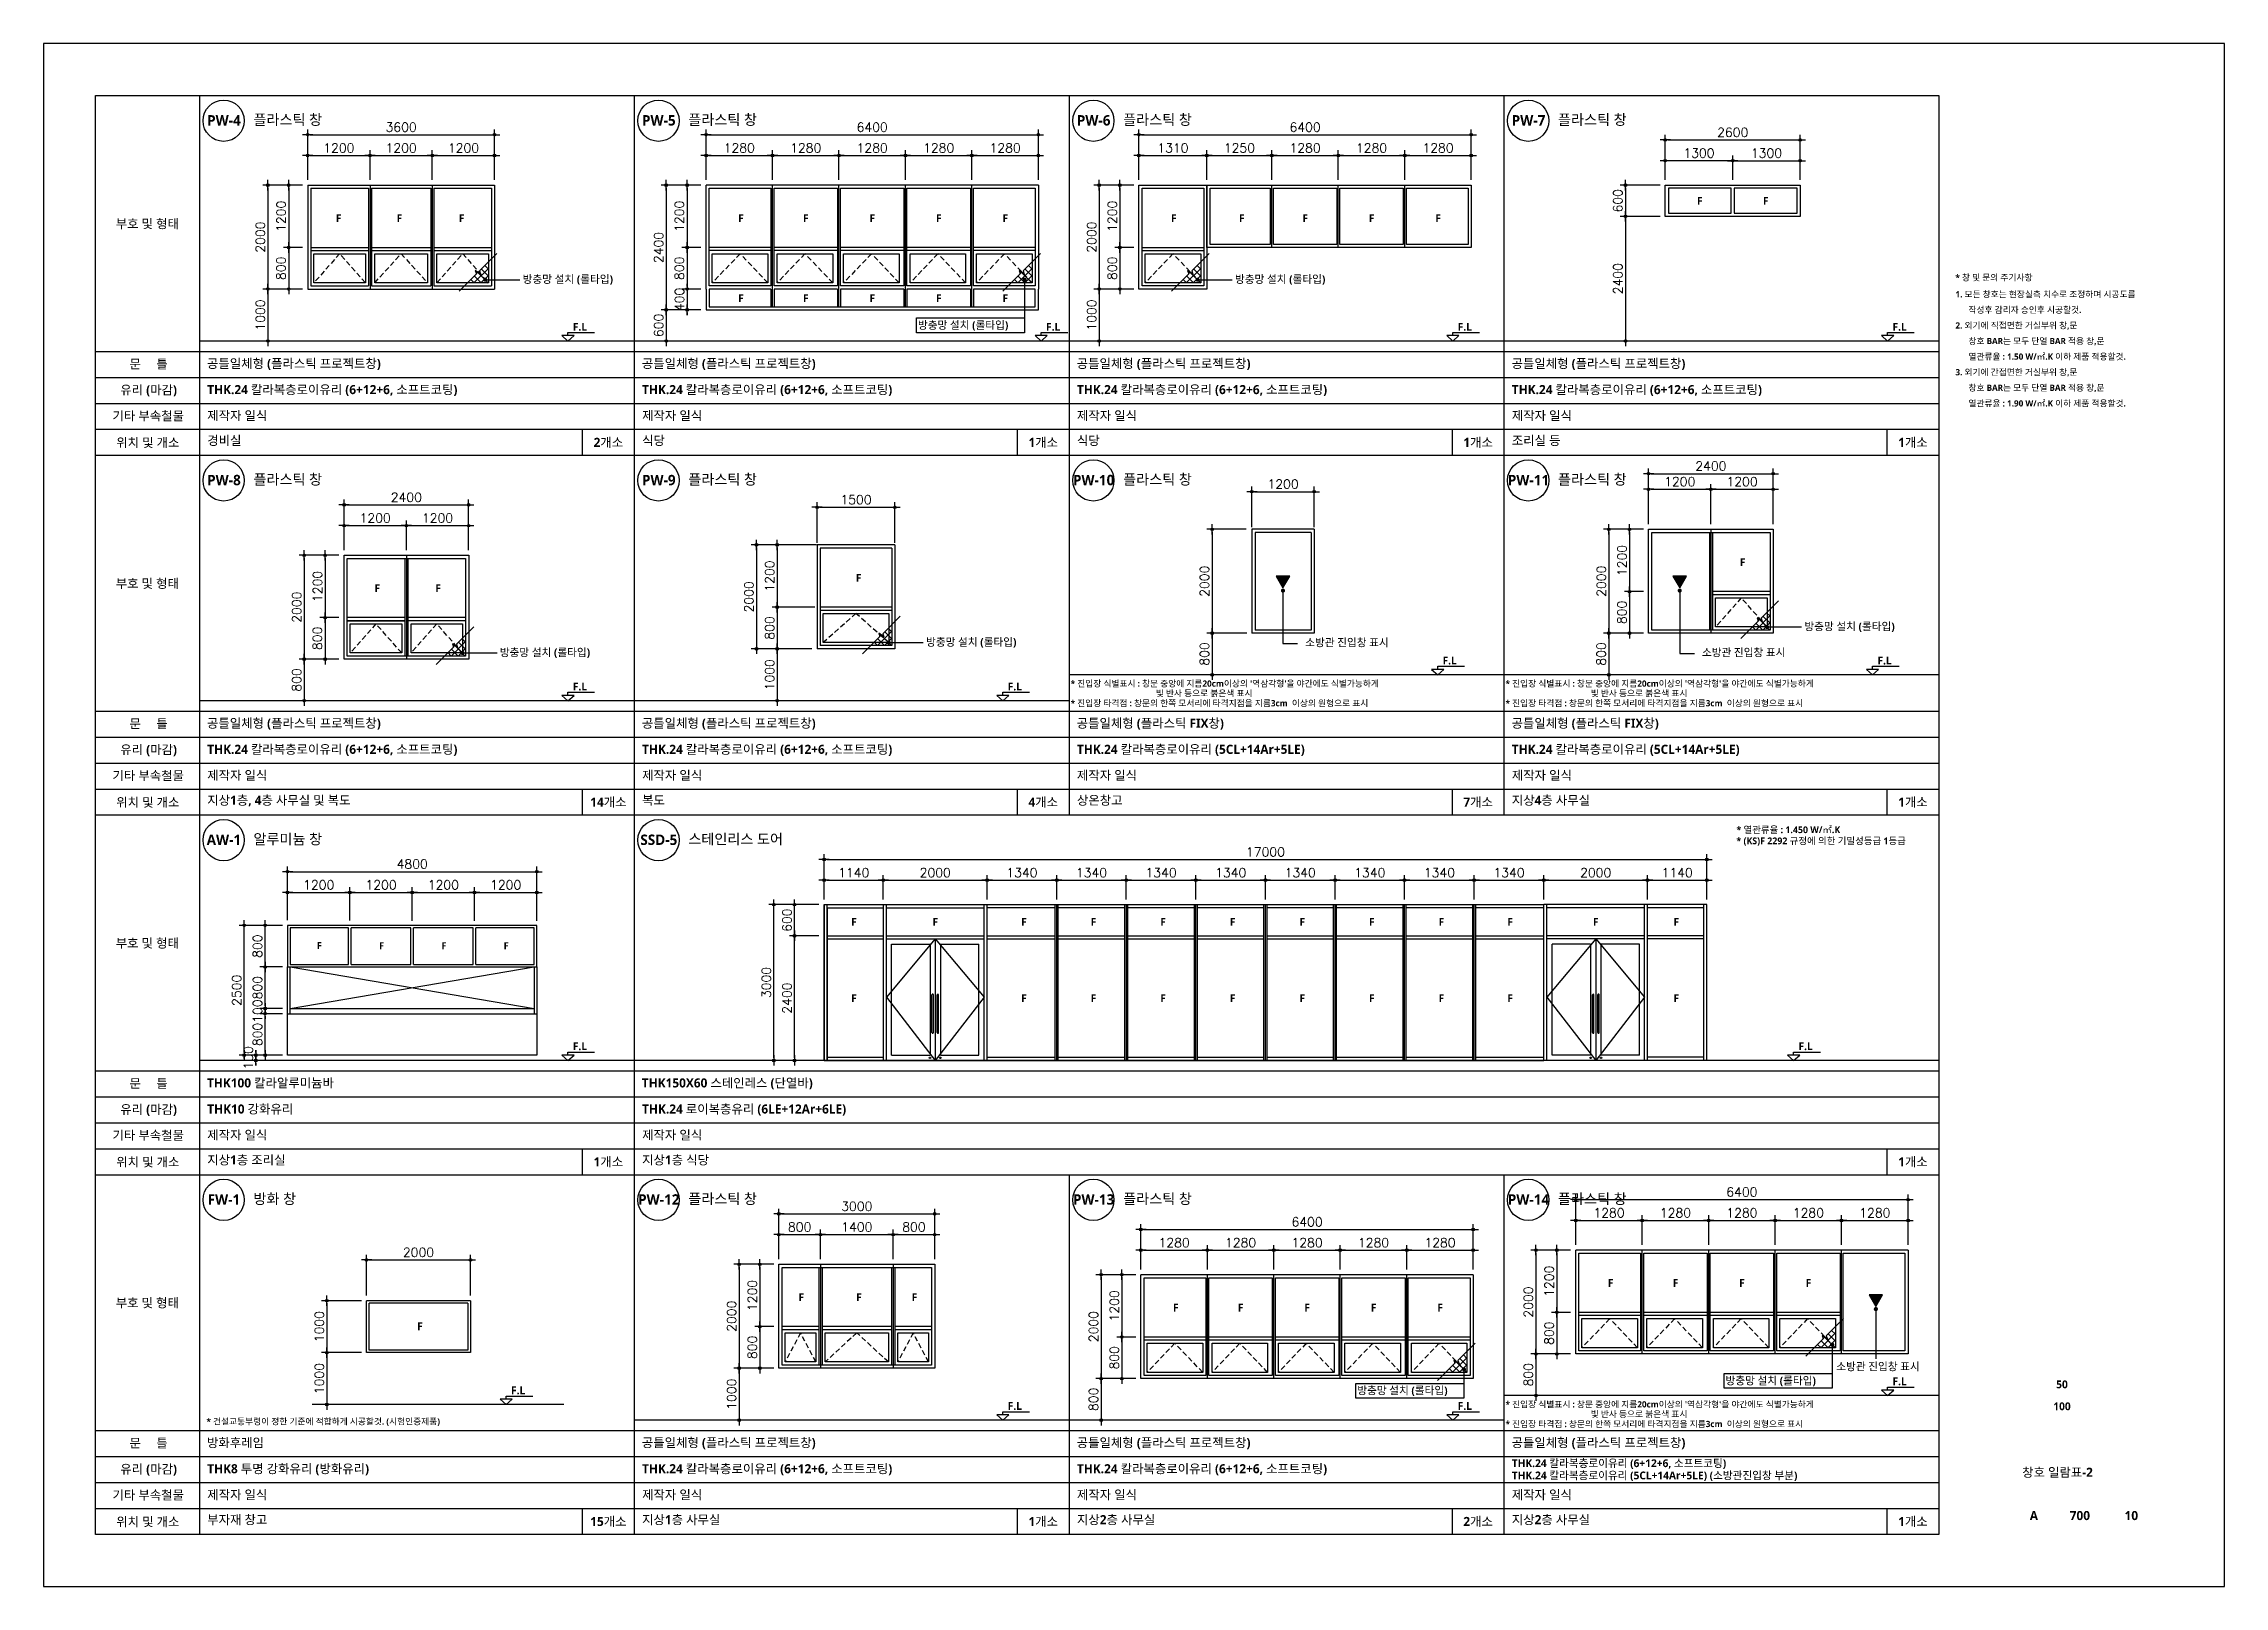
# Model space of a CAD drawing. Header units: millimetres. Extents: x 0 to 190005487, y 0 to 455456909.
# Drawn here: x 42000 to 84000, y 0 to 29700 of the extents above; entities that cross this region are included whole.
import ezdxf
from ezdxf.enums import TextEntityAlignment as Align

# ---------------------------------------------------------------- set-up
doc = ezdxf.new("R2010")
doc.units = ezdxf.units.MM
doc.header["$LTSCALE"] = 400
doc.header["$MEASUREMENT"] = 0
doc.header["$PDSIZE"] = -10
for name, pattern in [('ACAD_ISO04W100', [30, 24, -3, 0, -3]), ('HID', [2, 1.1, -0.9]), ('HIDDEN', [0.375, 0.25, -0.125])]:
    doc.linetypes.add(name, pattern=pattern)
doc.layers.get('0').update_dxf_attribs({"linetype": 'CONTINUOUS'})
doc.layers.get('Defpoints').update_dxf_attribs({"color": 153, "linetype": 'CONTINUOUS'})
for name, color, linetype in [('7DIM', 7, 'CONTINUOUS'), ('A-ANNO-DIM', 4, 'CONTINUOUS'), ('A-ANNO-GRA1', 7, 'CONTINUOUS'), ('A-ANNO-TEXT1', 7, 'CONTINUOUS'), ('A-ANNO-TITL', 7, 'CONTINUOUS'), ('A-CUT', 7, 'CONTINUOUS'), ('A-ELE8', 8, 'CONTINUOUS'), ('A-FLOR-MARK-ARCH', 1, 'CONTINUOUS'), ('A-HAT', 253, 'CONTINUOUS'), ('A-LEADER', 7, 'CONTINUOUS'), ('A-OPEN', 1, 'HID'), ('A-TEXT', 4, 'CONTINUOUS'), ('A-TEXT2', 4, 'CONTINUOUS'), ('A-WIN-IDEN', 11, 'CONTINUOUS'), ('A-WIN-피난기호', 7, 'CONTINUOUS'), ('A-WIN1', 4, 'CONTINUOUS'), ('A-XXXX-TXT2', 3, 'CONTINUOUS'), ('CE-SLOP-FILL', 1, 'CONTINUOUS'), ('cen', 1, 'ACAD_ISO04W100'), ('ETC', 6, 'CONTINUOUS'), ('g', 3, 'CONTINUOUS'), ('WAL', 3, 'CONTINUOUS'), ('WALL', 4, 'CONTINUOUS'), ('WID', 4, 'CONTINUOUS')]:
    doc.layers.add(name, color=color, linetype=linetype)
doc.layers.add('Defpoint', color=161, linetype='CONTINUOUS', plot=False)
doc.styles.add('SH_대대리576', font='NanumGothicBold.ttf')
doc.styles.get("Standard").update_dxf_attribs({"font": 'SIMPLEX.shx'})
doc.dimstyles.new('SHP 50 창호', dxfattribs={"dimscale": 50, "dimtxt": 3.5, "dimasz": 1, "dimexe": 2, "dimexo": 2, "dimgap": 1, "dimtad": 1, "dimdec": 0, "dimzin": 0, "dimdsep": 46, "dimblk": 'DIMDOT', "dimcen": 0.09, "dimclrt": 3, "dimadec": 0, "dimazin": 1, "dimtfac": 1, "dimtdec": 0, "dimtix": 1, "dimtmove": 2, "dimatfit": 0, "dimldrblk": 'DIMDOT', "dimfxl": 1, "dimtfillclr": 3, "dimtolj": 1, "dimtzin": 0, "dimarcsym": 0})

msp = doc.modelspace()

# ---------------------------------------------------------------- texts
at = {"layer": '7DIM', "style": 'SH_대대리576'}
for p in [(73896.4, 26675), (75166.4, 26675)]:
    msp.add_text('F', height=150, dxfattribs=at).set_placement(p, align=Align.MIDDLE_CENTER)
for p in [(47735.5, 26341), (48905.5, 26341), (50105.5, 26341), (55483.5, 26341), (56733.5, 26341), (58013.5, 26341), (59293.5, 26341), (60573.5, 26341), (63820.8, 26341), (65130.8, 26341), (66350.8, 26341), (67630.8, 26341), (68910.8, 26341), (55483.5, 24801), (56733.5, 24801), (58013.5, 24801), (59293.5, 24801), (60573.5, 24801), (74776.2, 19716), (57751.2, 19416), (48481.2, 19216), (49651.2, 19216), (72233.5, 5840), (73483.5, 5840), (74763.5, 5840), (76043.5, 5840), (56645.8, 5566), (57755.9, 5566), (58825.1, 5566), (49300.8, 5006.7), (63858.5, 5366), (65108.5, 5366), (66388.5, 5366), (67668.5, 5366), (68948.5, 5366)]:
    msp.add_text('F', height=150, dxfattribs=at).set_placement(p, align=Align.MIDDLE_RIGHT)
for p in [(52193.2, 24173.4), (61306.6, 24173.4), (69234, 24173.4), (77609, 24173.4), (68943.2, 17748.4), (77318.2, 17748.4), (52193.2, 17248.4), (60568.2, 17248.4), (52193.2, 10323.4), (75799.3, 10323.4), (51001.9, 3698.4), (77609, 3872.4), (60568.2, 3398.4), (69234, 3398.4)]:
    msp.add_text('F.L', height=150, dxfattribs=at).set_placement(p)
at = {"layer": 'A-ANNO-TEXT1', "style": 'SH_대대리576'}
for s, p in [('부호 및 형태', (43997.2, 26233.2)), ('문     틀', (44022.4, 23533.6)), ('유리 (마감)', (44022.4, 23033.6)), ('기타 부속철물', (44014.7, 22533.6)), ('위치 및 개소', (44007.6, 22020.2)), ('부호 및 형태', (43997.2, 19308.2)), ('문     틀', (44022.4, 16608.6)), ('유리 (마감)', (44022.4, 16108.6)), ('기타 부속철물', (44014.7, 15608.6)), ('위치 및 개소', (44007.6, 15095.2)), ('부호 및 형태', (43997.2, 12383.2)), ('문     틀', (44022.4, 9683.6)), ('유리 (마감)', (44022.4, 9183.6)), ('기타 부속철물', (44014.7, 8683.6)), ('위치 및 개소', (44007.6, 8170.2)), ('부호 및 형태', (43997.2, 5458.2)), ('문     틀', (44022.4, 2758.6)), ('유리 (마감)', (44022.4, 2258.6)), ('기타 부속철물', (44014.7, 1758.6)), ('위치 및 개소', (44007.6, 1245.2))]:
    msp.add_text(s, height=175, dxfattribs=at).set_placement(p, align=Align.MIDDLE_CENTER)
for s, height, p in [('공틀일체형 (플라스틱 프로젝트창)', 175, (45146.4, 23454.8)), ('공틀일체형 (플라스틱 프로젝트창)', 175, (53521.4, 23454.8)), ('공틀일체형 (플라스틱 프로젝트창)', 175, (61896.4, 23454.8)), ('공틀일체형 (플라스틱 프로젝트창)', 175, (70271.4, 23454.8)), ('THK.24 칼라복층로이유리 (6+12+6, 소프트코팅)', 175, (45151.3, 22952.4)), ('THK.24 칼라복층로이유리 (6+12+6, 소프트코팅)', 175, (53526.3, 22952.4)), ('THK.24 칼라복층로이유리 (6+12+6, 소프트코팅)', 175, (61901.3, 22952.4)), ('THK.24 칼라복층로이유리 (6+12+6, 소프트코팅)', 175, (70276.3, 22952.4)), ('제작자 일식', 175, (45151.3, 22452.4)), ('제작자 일식', 175, (53526.3, 22452.4)), ('제작자 일식', 175, (61901.3, 22452.4)), ('제작자 일식', 175, (70276.3, 22452.4)), ('경비실', 175, (45151.3, 21971.8)), ('식당', 175, (53526.3, 21971.8)), ('식당', 175, (61901.3, 21971.8)), ('조리실 등', 175, (70276.3, 21971.8)), ('공틀일체형 (플라스틱 프로젝트창)', 175, (45146.4, 16529.8)), ('공틀일체형 (플라스틱 프로젝트창)', 175, (53521.4, 16529.8)), ('공틀일체형 (플라스틱 FIX창)', 175, (61896.4, 16529.8)), ('공틀일체형 (플라스틱 FIX창)', 175, (70271.4, 16529.8)), ('THK.24 칼라복층로이유리 (6+12+6, 소프트코팅)', 175, (45151.3, 16027.4)), ('THK.24 칼라복층로이유리 (6+12+6, 소프트코팅)', 175, (53526.3, 16027.4)), ('THK.24 칼라복층로이유리 (5CL+14Ar+5LE)', 175, (61901.3, 16027.4)), ('THK.24 칼라복층로이유리 (5CL+14Ar+5LE)', 175, (70276.3, 16027.4)), ('제작자 일식', 175, (45151.3, 15527.4)), ('제작자 일식', 175, (53526.3, 15527.4)), ('제작자 일식', 175, (61901.3, 15527.4)), ('제작자 일식', 175, (70276.3, 15527.4)), ('지상1층, 4층 사무실 및 복도', 175, (45151.3, 15046.8)), ('복도', 175, (53526.3, 15046.8)), ('상온창고', 175, (61901.3, 15046.8)), ('지상4층 사무실', 175, (70276.3, 15046.8)), ('THK100 칼라알루미늄바', 175, (45146.4, 9604.8)), ('THK150X60 스테인레스 (단열바)', 175, (53521.4, 9604.8)), ('THK10 강화유리', 175, (45151.3, 9102.4)), ('THK.24 로이복층유리 (6LE+12Ar+6LE)', 175, (53526.3, 9102.4)), ('제작자 일식', 175, (45151.3, 8602.4)), ('제작자 일식', 175, (53526.3, 8602.4)), ('지상1층 조리실', 175, (45151.3, 8121.8)), ('지상1층 식당', 175, (53526.3, 8121.8)), ('방화후레임', 175, (45146.4, 2679.8)), ('공틀일체형 (플라스틱 프로젝트창)', 175, (53521.4, 2679.8)), ('공틀일체형 (플라스틱 프로젝트창)', 175, (61896.4, 2679.8)), ('공틀일체형 (플라스틱 프로젝트창)', 175, (70271.4, 2679.8)), ('THK8 투명 강화유리 (방화유리)', 175, (45151.3, 2177.4)), ('THK.24 칼라복층로이유리 (6+12+6, 소프트코팅)', 175, (53526.3, 2177.4)), ('THK.24 칼라복층로이유리 (6+12+6, 소프트코팅)', 175, (61901.3, 2177.4)), ('THK.24 칼라복층로이유리 (6+12+6, 소프트코팅)', 150, (70276.3, 2295.8)), ('THK.24 칼라복층로이유리 (5CL+14Ar+5LE) (소방관진입창 부분)', 150, (70276.3, 2060.7)), ('제작자 일식', 175, (45151.3, 1677.4)), ('제작자 일식', 175, (53526.3, 1677.4)), ('제작자 일식', 175, (61901.3, 1677.4)), ('제작자 일식', 175, (70276.3, 1677.4)), ('부자재 창고', 175, (45151.3, 1196.8)), ('지상1층 사무실', 175, (53526.3, 1196.8)), ('지상2층 사무실', 175, (61901.3, 1196.8)), ('지상2층 사무실', 175, (70276.3, 1196.8))]:
    msp.add_text(s, height=height, dxfattribs=at).set_placement(p)
at = {"layer": 'A-ANNO-TEXT1', "color": 1, "style": 'SH_대대리576'}
for s, p in [('2개소', (52877.2, 22024.1)), ('1개소', (61252.2, 22024.1)), ('1개소', (69627.2, 22024.1)), ('1개소', (78002.2, 22024.1)), ('14개소', (52877.2, 15099.1)), ('4개소', (61252.2, 15099.1)), ('7개소', (69627.2, 15099.1)), ('1개소', (78002.2, 15099.1)), ('1개소', (52877.2, 8174.1)), ('1개소', (78002.2, 8174.1)), ('15개소', (52877.2, 1249.1)), ('1개소', (61252.2, 1249.1)), ('2개소', (69627.2, 1249.1)), ('1개소', (78002.2, 1249.1))]:
    msp.add_text(s, height=175, dxfattribs=at).set_placement(p, align=Align.MIDDLE_CENTER)
at = {"layer": 'A-ANNO-TITL', "style": 'SH_대대리576'}
for s, height, p in [('50', 150, (80872.6, 3888.9)), ('100', 150, (80872.6, 3466.7)), ('창호 일람표-2', 175, (80786.2, 2199)), ('A', 175, (80331.3, 1363.5)), ('700', 175, (81216.8, 1363.5)), ('10', 175, (82207.9, 1363.5))]:
    msp.add_text(s, height=height, dxfattribs=at).set_placement(p, align=Align.MIDDLE)
at = {"layer": 'A-TEXT', "style": 'SH_대대리576'}
for s, height, p in [('방충망 설치 (롤타입)', 150, (51226.4, 25165.6)), ('방충망 설치 (롤타입)', 150, (64945.4, 25165.6)), ('방충망 설치 (롤타입)', 150, (58839.5, 24281.9)), ('방충망 설치 (롤타입)', 150, (75911.3, 18480.6)), ('방충망 설치 (롤타입)', 150, (50786.3, 17980.6)), ('방충망 설치 (롤타입)', 150, (58995.7, 18180.6)), ('소방관 진입창 표시', 150, (66298, 18171.4)), ('소방관 진입창 표시', 150, (73938.6, 17980.3)), ("* 진입장 식별표시 : 창문 중앙에 지름20cm이상의 '역삼각형'을 야간에도 식별가능하게", 120, (61780.8, 17380.2)), ('빛 반사 등으로 붉은색 표시', 120, (63420.3, 17193.2)), ("* 진입장 식별표시 : 창문 중앙에 지름20cm이상의 '역삼각형'을 야간에도 식별가능하게", 120, (70155.8, 17380.2)), ('빛 반사 등으로 붉은색 표시', 120, (71795.3, 17193.2)), ('* 진입장 타격점 : 창문의 한쪽 모서리에 타격지점을 지름3cm  이상의 원형으로 표시', 120, (61780.8, 17002.1)), ('* 진입장 타격점 : 창문의 한쪽 모서리에 타격지점을 지름3cm  이상의 원형으로 표시', 120, (70155.8, 17002.1)), ('소방관 진입창 표시', 150, (76525.3, 4232.5)), ('방충망 설치 (롤타입)', 150, (67299.9, 3772.2)), ('방충망 설치 (롤타입)', 150, (74393.2, 3960.6)), ("* 진입장 식별표시 : 창문 중앙에 지름20cm이상의 '역삼각형'을 야간에도 식별가능하게", 120, (70155.8, 3504.2)), ('빛 반사 등으로 붉은색 표시', 120, (71795.3, 3317.2)), ('* 건설교통부령이 정한 기준에 적합하게 시공할것. (시험인증제품)', 120, (45136.4, 3175)), ('* 진입장 타격점 : 창문의 한쪽 모서리에 타격지점을 지름3cm  이상의 원형으로 표시', 120, (70155.8, 3126.1))]:
    msp.add_text(s, height=height, dxfattribs=at).set_placement(p, align=Align.MIDDLE_LEFT)
at = {"layer": 'A-TEXT2', "linetype": 'Continuous', "style": 'SH_대대리576'}
for p in [(57607.3, 12795), (59172.5, 12795), (60879.9, 12795), (62219.9, 12795), (63559.9, 12795), (64899.9, 12795), (66239.9, 12795), (67579.9, 12795), (68919.9, 12795), (70244.2, 12795), (71892.5, 12795), (73444.2, 12795), (57607.3, 11325), (60879.9, 11325), (62219.9, 11325), (63559.9, 11325), (64899.9, 11325), (66239.9, 11325), (67579.9, 11325), (68919.9, 11325), (70244.2, 11325), (73444.2, 11325)]:
    msp.add_text('F', height=150, dxfattribs=at).set_placement(p, align=Align.MIDDLE)
at = {"layer": 'A-WIN-IDEN', "color": 2, "style": 'SH_대대리576'}
for s, p in [('PW-4', (45473.2, 28223.5)), ('PW-5', (53848.2, 28223.5)), ('PW-6', (62223.2, 28223.5)), ('PW-7', (70598.2, 28223.5)), ('PW-8', (45473.2, 21298.5)), ('PW-9', (53848.2, 21298.5)), ('PW-10', (62223.2, 21298.5)), ('PW-11', (70598.2, 21298.5)), ('AW-1', (45473.2, 14373.5)), ('SSD-5', (53848.2, 14373.5)), ('FW-1', (45473.2, 7448.5)), ('PW-12', (53848.2, 7448.5)), ('PW-13', (62223.2, 7448.5)), ('PW-14', (70598.2, 7448.5))]:
    msp.add_text(s, height=200, dxfattribs=at).set_placement(p, align=Align.MIDDLE_CENTER)
for s, p in [('플라스틱 창', (46040.7, 28136)), ('플라스틱 창', (54415.7, 28136)), ('플라스틱 창', (62790.7, 28136)), ('플라스틱 창', (71165.7, 28136)), ('플라스틱 창', (46040.7, 21211)), ('플라스틱 창', (54415.7, 21211)), ('플라스틱 창', (62790.7, 21211)), ('플라스틱 창', (71165.7, 21211)), ('알루미늄 창', (46040.7, 14286)), ('스테인리스 도어', (54415.7, 14286)), ('방화 창', (46040.7, 7361)), ('플라스틱 창', (54415.7, 7361)), ('플라스틱 창', (62790.7, 7361)), ('플라스틱 창', (71165.7, 7361))]:
    msp.add_text(s, height=200, dxfattribs=at).set_placement(p)
at = {"layer": 'A-XXXX-TXT2', "style": 'SH_대대리576'}
for s, height, p in [('* 창 및 문의 주기사항', 120, (78820.1, 25137)), ('1. 모든 창호는 현장실측 치수로 조정하며 시공도를', 120, (78820.1, 24814.6)), ('작성후 감리자 승인후 시공할것.', 120, (79070.7, 24514.6)), ('2. 외기에 직접면한 거실부위 창,문', 120, (78820.1, 24214.6)), ('창호 BAR는 모두 단열 BAR 적용 창,문', 120, (79070.7, 23914.6)), ('열관류율 : 1.50 W/㎡.K 이하 제품 적용할것.', 120, (79070.7, 23614.6)), ('3. 외기에 간접면한 거실부위 창,문', 120, (78820.1, 23314.6)), ('창호 BAR는 모두 단열 BAR 적용 창,문', 120, (79070.7, 23014.6)), ('열관류율 : 1.90 W/㎡.K 이하 제품 적용할것.', 120, (79070.7, 22714.6)), ('* (KS)F 2292 규정에 의한 기밀성등급 1등급', 130, (74602.2, 14287.2)), ('* 열관류율 : 1.450 W/㎡.K', 130, (74602.9, 14501))]:
    msp.add_text(s, height=height, dxfattribs=at).set_placement(p)
at = {"layer": 'g', "style": 'SH_대대리576'}
for p in [(47312, 12336.3), (48508.3, 12333.1), (49708.3, 12333.1), (50908.3, 12333.1)]:
    msp.add_text('F', height=135, dxfattribs=at).set_placement(p, align=Align.MIDDLE_CENTER)

# ---------------------------------------------------------------- blocks, each defined once
blk = doc.blocks.new('DIMDOT')
at = {"color": 0}
blk.add_line((-2, 0), (2, 0), dxfattribs=at)
for radius in [0.5, 0.25]:
    blk.add_circle((0, 0), radius, dxfattribs=at)
blk = doc.blocks.new('*D1104')
at = {"layer": 'A-ANNO-DIM', "color": 0, "lineweight": -2}
for p, q in [((48120, 5500), (47354, 5500)), ((47454, 5450), (47454, 4550)), ((48120, 4500), (47354, 4500))]:
    blk.add_line(p, q, dxfattribs=at)
at = {"layer": 'Defpoints', "color": 0}
for p in [(48220, 5500), (47454, 4500), (48220, 4500)]:
    blk.add_point(p, dxfattribs=at)
at = {"layer": 'A-ANNO-DIM', "color": 0, "linetype": 'ByBlock', "lineweight": -2, "xscale": 50, "yscale": 50, "zscale": 50}
for p, rotation in [((47454, 5500), 90), ((47454, 4500), 270)]:
    blk.add_blockref('DIMDOT', p, dxfattribs=dict(at, rotation=rotation))
at = {"layer": 'A-ANNO-DIM', "color": 3, "insert": (47308, 5000), "char_height": 175, "attachment_point": 5, "rotation": 90}
blk.add_mtext('\\A1;1000', dxfattribs=at)
blk = doc.blocks.new('*D1105')
at = {"layer": 'A-ANNO-DIM', "color": 0, "lineweight": -2}
for p, q in [((48220, 5600), (48220, 6384)), ((50220, 5600), (50220, 6384)), ((48270, 6284), (50170, 6284))]:
    blk.add_line(p, q, dxfattribs=at)
at = {"layer": 'Defpoints', "color": 0}
for p in [(50220, 6284), (48220, 5500), (50220, 5500)]:
    blk.add_point(p, dxfattribs=at)
at = {"layer": 'A-ANNO-DIM', "color": 0, "linetype": 'ByBlock', "lineweight": -2, "xscale": 50, "yscale": 50, "zscale": 50, "rotation": 180}
blk.add_blockref('DIMDOT', (48220, 6284), dxfattribs=at)
at = {"layer": 'A-ANNO-DIM', "color": 0, "linetype": 'ByBlock', "lineweight": -2, "xscale": 50, "yscale": 50, "zscale": 50}
blk.add_blockref('DIMDOT', (50220, 6284), dxfattribs=at)
at = {"layer": 'A-ANNO-DIM', "color": 3, "insert": (49220, 6430), "char_height": 175, "attachment_point": 5}
blk.add_mtext('\\A1;2000', dxfattribs=at)
blk = doc.blocks.new('*D1106')
at = {"layer": 'A-ANNO-DIM', "color": 0, "lineweight": -2}
for p, q in [((48120, 4500), (47354, 4500)), ((47454, 4450), (47454, 3550)), ((48120, 3500), (47354, 3500))]:
    blk.add_line(p, q, dxfattribs=at)
at = {"layer": 'Defpoints', "color": 0}
for p in [(48220, 4500), (47454, 3500), (48220, 3500)]:
    blk.add_point(p, dxfattribs=at)
at = {"layer": 'A-ANNO-DIM', "color": 0, "linetype": 'ByBlock', "lineweight": -2, "xscale": 50, "yscale": 50, "zscale": 50}
for p, rotation in [((47454, 4500), 90), ((47454, 3500), 270)]:
    blk.add_blockref('DIMDOT', p, dxfattribs=dict(at, rotation=rotation))
at = {"layer": 'A-ANNO-DIM', "color": 3, "insert": (47308, 4000), "char_height": 175, "attachment_point": 5, "rotation": 90}
blk.add_mtext('\\A1;1000', dxfattribs=at)
blk = doc.blocks.new('*D1110')
at = {"layer": 'A-ANNO-DIM', "color": 0, "lineweight": -2}
for p, q in [((46986, 26975), (46220, 26975)), ((46320, 26925), (46320, 25025)), ((46986, 24975), (46220, 24975))]:
    blk.add_line(p, q, dxfattribs=at)
at = {"layer": 'Defpoints', "color": 0}
for p in [(47086, 26975), (46320, 24975), (47086, 24975)]:
    blk.add_point(p, dxfattribs=at)
at = {"layer": 'A-ANNO-DIM', "color": 0, "linetype": 'ByBlock', "lineweight": -2, "xscale": 50, "yscale": 50, "zscale": 50}
for p, rotation in [((46320, 26975), 90), ((46320, 24975), 270)]:
    blk.add_blockref('DIMDOT', p, dxfattribs=dict(at, rotation=rotation))
at = {"layer": 'A-ANNO-DIM', "color": 3, "insert": (46174, 25975), "char_height": 175, "attachment_point": 5, "rotation": 90}
blk.add_mtext('\\A1;2000', dxfattribs=at)
blk = doc.blocks.new('*D1111')
at = {"layer": 'A-ANNO-DIM', "color": 0, "lineweight": -2}
for p, q in [((46986, 24975), (46220, 24975)), ((46320, 24925), (46320, 24025)), ((46986, 23975), (46220, 23975))]:
    blk.add_line(p, q, dxfattribs=at)
at = {"layer": 'Defpoints', "color": 0}
for p in [(47086, 24975), (46320, 23975), (47086, 23975)]:
    blk.add_point(p, dxfattribs=at)
at = {"layer": 'A-ANNO-DIM', "color": 0, "linetype": 'ByBlock', "lineweight": -2, "xscale": 50, "yscale": 50, "zscale": 50}
for p, rotation in [((46320, 24975), 90), ((46320, 23975), 270)]:
    blk.add_blockref('DIMDOT', p, dxfattribs=dict(at, rotation=rotation))
at = {"layer": 'A-ANNO-DIM', "color": 3, "insert": (46174, 24475), "char_height": 175, "attachment_point": 5, "rotation": 90}
blk.add_mtext('\\A1;1000', dxfattribs=at)
blk = doc.blocks.new('*D1112')
at = {"layer": 'A-ANNO-DIM', "color": 0, "lineweight": -2}
for p, q in [((47086, 27075), (47086, 28046)), ((47136, 27946), (50636, 27946)), ((50686, 27075), (50686, 28046))]:
    blk.add_line(p, q, dxfattribs=at)
at = {"layer": 'Defpoints', "color": 0}
for p in [(50686, 27946), (47086, 26975), (50686, 26975)]:
    blk.add_point(p, dxfattribs=at)
at = {"layer": 'A-ANNO-DIM', "color": 0, "linetype": 'ByBlock', "lineweight": -2, "xscale": 50, "yscale": 50, "zscale": 50, "rotation": 180}
blk.add_blockref('DIMDOT', (47086, 27946), dxfattribs=at)
at = {"layer": 'A-ANNO-DIM', "color": 0, "linetype": 'ByBlock', "lineweight": -2, "xscale": 50, "yscale": 50, "zscale": 50}
blk.add_blockref('DIMDOT', (50686, 27946), dxfattribs=at)
at = {"layer": 'A-ANNO-DIM', "color": 3, "insert": (48886, 28092), "char_height": 175, "attachment_point": 5}
blk.add_mtext('\\A1;3600', dxfattribs=at)
blk = doc.blocks.new('*D1113')
at = {"layer": 'A-ANNO-DIM', "color": 0, "lineweight": -2}
for p, q in [((47086, 27075), (47086, 27646)), ((47136, 27546), (48236, 27546)), ((48286, 27075), (48286, 27646))]:
    blk.add_line(p, q, dxfattribs=at)
at = {"layer": 'Defpoints', "color": 0}
for p in [(48286, 27546), (47086, 26975), (48286, 26975)]:
    blk.add_point(p, dxfattribs=at)
at = {"layer": 'A-ANNO-DIM', "color": 0, "linetype": 'ByBlock', "lineweight": -2, "xscale": 50, "yscale": 50, "zscale": 50, "rotation": 180}
blk.add_blockref('DIMDOT', (47086, 27546), dxfattribs=at)
at = {"layer": 'A-ANNO-DIM', "color": 0, "linetype": 'ByBlock', "lineweight": -2, "xscale": 50, "yscale": 50, "zscale": 50}
blk.add_blockref('DIMDOT', (48286, 27546), dxfattribs=at)
at = {"layer": 'A-ANNO-DIM', "color": 3, "insert": (47686, 27692), "char_height": 175, "attachment_point": 5}
blk.add_mtext('\\A1;1200', dxfattribs=at)
blk = doc.blocks.new('*D1114')
at = {"layer": 'A-ANNO-DIM', "color": 0, "lineweight": -2}
for p, q in [((48286, 27075), (48286, 27646)), ((48336, 27546), (49436, 27546)), ((49486, 27075), (49486, 27646))]:
    blk.add_line(p, q, dxfattribs=at)
at = {"layer": 'Defpoints', "color": 0}
for p in [(49486, 27546), (48286, 26975), (49486, 26975)]:
    blk.add_point(p, dxfattribs=at)
at = {"layer": 'A-ANNO-DIM', "color": 0, "linetype": 'ByBlock', "lineweight": -2, "xscale": 50, "yscale": 50, "zscale": 50, "rotation": 180}
blk.add_blockref('DIMDOT', (48286, 27546), dxfattribs=at)
at = {"layer": 'A-ANNO-DIM', "color": 0, "linetype": 'ByBlock', "lineweight": -2, "xscale": 50, "yscale": 50, "zscale": 50}
blk.add_blockref('DIMDOT', (49486, 27546), dxfattribs=at)
at = {"layer": 'A-ANNO-DIM', "color": 3, "insert": (48886, 27692), "char_height": 175, "attachment_point": 5}
blk.add_mtext('\\A1;1200', dxfattribs=at)
blk = doc.blocks.new('*D1115')
at = {"layer": 'A-ANNO-DIM', "color": 0, "lineweight": -2}
for p, q in [((49486, 27075), (49486, 27646)), ((49536, 27546), (50636, 27546)), ((50686, 27075), (50686, 27646))]:
    blk.add_line(p, q, dxfattribs=at)
at = {"layer": 'Defpoints', "color": 0}
for p in [(50686, 27546), (49486, 26975), (50686, 26975)]:
    blk.add_point(p, dxfattribs=at)
at = {"layer": 'A-ANNO-DIM', "color": 0, "linetype": 'ByBlock', "lineweight": -2, "xscale": 50, "yscale": 50, "zscale": 50, "rotation": 180}
blk.add_blockref('DIMDOT', (49486, 27546), dxfattribs=at)
at = {"layer": 'A-ANNO-DIM', "color": 0, "linetype": 'ByBlock', "lineweight": -2, "xscale": 50, "yscale": 50, "zscale": 50}
blk.add_blockref('DIMDOT', (50686, 27546), dxfattribs=at)
at = {"layer": 'A-ANNO-DIM', "color": 3, "insert": (50086, 27692), "char_height": 175, "attachment_point": 5}
blk.add_mtext('\\A1;1200', dxfattribs=at)
blk = doc.blocks.new('*D1119')
at = {"layer": 'A-ANNO-DIM', "color": 0, "lineweight": -2}
for p, q in [((54658, 26975), (53892, 26975)), ((53992, 26925), (53992, 24625)), ((54658, 24575), (53892, 24575))]:
    blk.add_line(p, q, dxfattribs=at)
at = {"layer": 'Defpoints', "color": 0}
for p in [(54758, 26975), (53992, 24575), (54758, 24575)]:
    blk.add_point(p, dxfattribs=at)
at = {"layer": 'A-ANNO-DIM', "color": 0, "linetype": 'ByBlock', "lineweight": -2, "xscale": 50, "yscale": 50, "zscale": 50}
for p, rotation in [((53992, 26975), 90), ((53992, 24575), 270)]:
    blk.add_blockref('DIMDOT', p, dxfattribs=dict(at, rotation=rotation))
at = {"layer": 'A-ANNO-DIM', "color": 3, "insert": (53845, 25775), "char_height": 175, "attachment_point": 5, "rotation": 90}
blk.add_mtext('\\A1;2400', dxfattribs=at)
blk = doc.blocks.new('*D1120')
at = {"layer": 'A-ANNO-DIM', "color": 0, "lineweight": -2}
for p, q in [((54758, 27075), (54758, 28046)), ((54808, 27946), (61108, 27946)), ((61158, 27075), (61158, 28046))]:
    blk.add_line(p, q, dxfattribs=at)
at = {"layer": 'Defpoints', "color": 0}
for p in [(61158, 27946), (54758, 26975), (61158, 26975)]:
    blk.add_point(p, dxfattribs=at)
at = {"layer": 'A-ANNO-DIM', "color": 0, "linetype": 'ByBlock', "lineweight": -2, "xscale": 50, "yscale": 50, "zscale": 50, "rotation": 180}
blk.add_blockref('DIMDOT', (54758, 27946), dxfattribs=at)
at = {"layer": 'A-ANNO-DIM', "color": 0, "linetype": 'ByBlock', "lineweight": -2, "xscale": 50, "yscale": 50, "zscale": 50}
blk.add_blockref('DIMDOT', (61158, 27946), dxfattribs=at)
at = {"layer": 'A-ANNO-DIM', "color": 3, "insert": (57958, 28092), "char_height": 175, "attachment_point": 5}
blk.add_mtext('\\A1;6400', dxfattribs=at)
blk = doc.blocks.new('*D1116')
at = {"layer": 'A-ANNO-DIM', "color": 0, "lineweight": -2}
for p, q in [((54758, 27075), (54758, 27646)), ((54808, 27546), (55988, 27546)), ((56038, 27075), (56038, 27646))]:
    blk.add_line(p, q, dxfattribs=at)
at = {"layer": 'Defpoints', "color": 0}
for p in [(56038, 27546), (54758, 26975), (56038, 26975)]:
    blk.add_point(p, dxfattribs=at)
at = {"layer": 'A-ANNO-DIM', "color": 0, "linetype": 'ByBlock', "lineweight": -2, "xscale": 50, "yscale": 50, "zscale": 50, "rotation": 180}
blk.add_blockref('DIMDOT', (54758, 27546), dxfattribs=at)
at = {"layer": 'A-ANNO-DIM', "color": 0, "linetype": 'ByBlock', "lineweight": -2, "xscale": 50, "yscale": 50, "zscale": 50}
blk.add_blockref('DIMDOT', (56038, 27546), dxfattribs=at)
at = {"layer": 'A-ANNO-DIM', "color": 3, "insert": (55398, 27692), "char_height": 175, "attachment_point": 5}
blk.add_mtext('\\A1;1280', dxfattribs=at)
blk = doc.blocks.new('*D1117')
at = {"layer": 'A-ANNO-DIM', "color": 0, "lineweight": -2}
for p, q in [((56038, 27075), (56038, 27646)), ((56088, 27546), (57268, 27546)), ((57318, 27075), (57318, 27646))]:
    blk.add_line(p, q, dxfattribs=at)
at = {"layer": 'Defpoints', "color": 0}
for p in [(57318, 27546), (56038, 26975), (57318, 26975)]:
    blk.add_point(p, dxfattribs=at)
at = {"layer": 'A-ANNO-DIM', "color": 0, "linetype": 'ByBlock', "lineweight": -2, "xscale": 50, "yscale": 50, "zscale": 50, "rotation": 180}
blk.add_blockref('DIMDOT', (56038, 27546), dxfattribs=at)
at = {"layer": 'A-ANNO-DIM', "color": 0, "linetype": 'ByBlock', "lineweight": -2, "xscale": 50, "yscale": 50, "zscale": 50}
blk.add_blockref('DIMDOT', (57318, 27546), dxfattribs=at)
at = {"layer": 'A-ANNO-DIM', "color": 3, "insert": (56678, 27692), "char_height": 175, "attachment_point": 5}
blk.add_mtext('\\A1;1280', dxfattribs=at)
blk = doc.blocks.new('*D1118')
at = {"layer": 'A-ANNO-DIM', "color": 0, "lineweight": -2}
for p, q in [((57318, 27075), (57318, 27646)), ((57368, 27546), (58548, 27546)), ((58598, 27075), (58598, 27646))]:
    blk.add_line(p, q, dxfattribs=at)
at = {"layer": 'Defpoints', "color": 0}
for p in [(58598, 27546), (57318, 26975), (58598, 26975)]:
    blk.add_point(p, dxfattribs=at)
at = {"layer": 'A-ANNO-DIM', "color": 0, "linetype": 'ByBlock', "lineweight": -2, "xscale": 50, "yscale": 50, "zscale": 50, "rotation": 180}
blk.add_blockref('DIMDOT', (57318, 27546), dxfattribs=at)
at = {"layer": 'A-ANNO-DIM', "color": 0, "linetype": 'ByBlock', "lineweight": -2, "xscale": 50, "yscale": 50, "zscale": 50}
blk.add_blockref('DIMDOT', (58598, 27546), dxfattribs=at)
at = {"layer": 'A-ANNO-DIM', "color": 3, "insert": (57958, 27692), "char_height": 175, "attachment_point": 5}
blk.add_mtext('\\A1;1280', dxfattribs=at)
blk = doc.blocks.new('*D1121')
at = {"layer": 'A-ANNO-DIM', "color": 0, "lineweight": -2}
for p, q in [((58598, 27075), (58598, 27646)), ((58648, 27546), (59828, 27546)), ((59878, 27075), (59878, 27646))]:
    blk.add_line(p, q, dxfattribs=at)
at = {"layer": 'Defpoints', "color": 0}
for p in [(59878, 27546), (58598, 26975), (59878, 26975)]:
    blk.add_point(p, dxfattribs=at)
at = {"layer": 'A-ANNO-DIM', "color": 0, "linetype": 'ByBlock', "lineweight": -2, "xscale": 50, "yscale": 50, "zscale": 50, "rotation": 180}
blk.add_blockref('DIMDOT', (58598, 27546), dxfattribs=at)
at = {"layer": 'A-ANNO-DIM', "color": 0, "linetype": 'ByBlock', "lineweight": -2, "xscale": 50, "yscale": 50, "zscale": 50}
blk.add_blockref('DIMDOT', (59878, 27546), dxfattribs=at)
at = {"layer": 'A-ANNO-DIM', "color": 3, "insert": (59238, 27692), "char_height": 175, "attachment_point": 5}
blk.add_mtext('\\A1;1280', dxfattribs=at)
blk = doc.blocks.new('*D1122')
at = {"layer": 'A-ANNO-DIM', "color": 0, "lineweight": -2}
for p, q in [((59878, 27075), (59878, 27646)), ((59928, 27546), (61108, 27546)), ((61158, 27075), (61158, 27646))]:
    blk.add_line(p, q, dxfattribs=at)
at = {"layer": 'Defpoints', "color": 0}
for p in [(61158, 27546), (59878, 26975), (61158, 26975)]:
    blk.add_point(p, dxfattribs=at)
at = {"layer": 'A-ANNO-DIM', "color": 0, "linetype": 'ByBlock', "lineweight": -2, "xscale": 50, "yscale": 50, "zscale": 50, "rotation": 180}
blk.add_blockref('DIMDOT', (59878, 27546), dxfattribs=at)
at = {"layer": 'A-ANNO-DIM', "color": 0, "linetype": 'ByBlock', "lineweight": -2, "xscale": 50, "yscale": 50, "zscale": 50}
blk.add_blockref('DIMDOT', (61158, 27546), dxfattribs=at)
at = {"layer": 'A-ANNO-DIM', "color": 3, "insert": (60518, 27692), "char_height": 175, "attachment_point": 5}
blk.add_mtext('\\A1;1280', dxfattribs=at)
blk = doc.blocks.new('*D1123')
at = {"layer": 'A-ANNO-DIM', "color": 0, "lineweight": -2}
for p, q in [((62995, 26975), (62229, 26975)), ((62329, 26925), (62329, 25025)), ((62995, 24975), (62229, 24975))]:
    blk.add_line(p, q, dxfattribs=at)
at = {"layer": 'Defpoints', "color": 0}
for p in [(63095, 26975), (62329, 24975), (63095, 24975)]:
    blk.add_point(p, dxfattribs=at)
at = {"layer": 'A-ANNO-DIM', "color": 0, "linetype": 'ByBlock', "lineweight": -2, "xscale": 50, "yscale": 50, "zscale": 50}
for p, rotation in [((62329, 26975), 90), ((62329, 24975), 270)]:
    blk.add_blockref('DIMDOT', p, dxfattribs=dict(at, rotation=rotation))
at = {"layer": 'A-ANNO-DIM', "color": 3, "insert": (62183, 25975), "char_height": 175, "attachment_point": 5, "rotation": 90}
blk.add_mtext('\\A1;2000', dxfattribs=at)
blk = doc.blocks.new('*D1124')
at = {"layer": 'A-ANNO-DIM', "color": 0, "lineweight": -2}
for p, q in [((62995, 24975), (62229, 24975)), ((62329, 24925), (62329, 24025)), ((62995, 23975), (62229, 23975))]:
    blk.add_line(p, q, dxfattribs=at)
at = {"layer": 'Defpoints', "color": 0}
for p in [(63095, 24975), (62329, 23975), (63095, 23975)]:
    blk.add_point(p, dxfattribs=at)
at = {"layer": 'A-ANNO-DIM', "color": 0, "linetype": 'ByBlock', "lineweight": -2, "xscale": 50, "yscale": 50, "zscale": 50}
for p, rotation in [((62329, 24975), 90), ((62329, 23975), 270)]:
    blk.add_blockref('DIMDOT', p, dxfattribs=dict(at, rotation=rotation))
at = {"layer": 'A-ANNO-DIM', "color": 3, "insert": (62183, 24475), "char_height": 175, "attachment_point": 5, "rotation": 90}
blk.add_mtext('\\A1;1000', dxfattribs=at)
blk = doc.blocks.new('*D1127')
at = {"layer": 'A-ANNO-DIM', "color": 0, "lineweight": -2}
for p, q in [((46986, 26975), (46620, 26975)), ((46720, 26925), (46720, 25825)), ((46986, 25775), (46620, 25775))]:
    blk.add_line(p, q, dxfattribs=at)
at = {"layer": 'Defpoints', "color": 0}
for p in [(47086, 26975), (46720, 25775), (47086, 25775)]:
    blk.add_point(p, dxfattribs=at)
at = {"layer": 'A-ANNO-DIM', "color": 0, "linetype": 'ByBlock', "lineweight": -2, "xscale": 50, "yscale": 50, "zscale": 50}
for p, rotation in [((46720, 26975), 90), ((46720, 25775), 270)]:
    blk.add_blockref('DIMDOT', p, dxfattribs=dict(at, rotation=rotation))
at = {"layer": 'A-ANNO-DIM', "color": 3, "insert": (46574, 26375), "char_height": 175, "attachment_point": 5, "rotation": 90}
blk.add_mtext('\\A1;1200', dxfattribs=at)
blk = doc.blocks.new('*D1128')
at = {"layer": 'A-ANNO-DIM', "color": 0, "lineweight": -2}
for p, q in [((46986, 25775), (46620, 25775)), ((46720, 25725), (46720, 25025)), ((46986, 24975), (46620, 24975))]:
    blk.add_line(p, q, dxfattribs=at)
at = {"layer": 'Defpoints', "color": 0}
for p in [(47086, 25775), (46720, 24975), (47086, 24975)]:
    blk.add_point(p, dxfattribs=at)
at = {"layer": 'A-ANNO-DIM', "color": 0, "linetype": 'ByBlock', "lineweight": -2, "xscale": 50, "yscale": 50, "zscale": 50}
for p, rotation in [((46720, 25775), 90), ((46720, 24975), 270)]:
    blk.add_blockref('DIMDOT', p, dxfattribs=dict(at, rotation=rotation))
at = {"layer": 'A-ANNO-DIM', "color": 3, "insert": (46573, 25375), "char_height": 175, "attachment_point": 5, "rotation": 90}
blk.add_mtext('\\A1;800', dxfattribs=at)
blk = doc.blocks.new('*D1129')
at = {"layer": 'A-ANNO-DIM', "color": 0, "lineweight": -2}
for p, q in [((54658, 26975), (54292, 26975)), ((54392, 26925), (54392, 25825)), ((54658, 25775), (54292, 25775))]:
    blk.add_line(p, q, dxfattribs=at)
at = {"layer": 'Defpoints', "color": 0}
for p in [(54758, 26975), (54392, 25775), (54758, 25775)]:
    blk.add_point(p, dxfattribs=at)
at = {"layer": 'A-ANNO-DIM', "color": 0, "linetype": 'ByBlock', "lineweight": -2, "xscale": 50, "yscale": 50, "zscale": 50}
for p, rotation in [((54392, 26975), 90), ((54392, 25775), 270)]:
    blk.add_blockref('DIMDOT', p, dxfattribs=dict(at, rotation=rotation))
at = {"layer": 'A-ANNO-DIM', "color": 3, "insert": (54245, 26375), "char_height": 175, "attachment_point": 5, "rotation": 90}
blk.add_mtext('\\A1;1200', dxfattribs=at)
blk = doc.blocks.new('*D1130')
at = {"layer": 'A-ANNO-DIM', "color": 0, "lineweight": -2}
for p, q in [((54658, 25775), (54292, 25775)), ((54392, 25725), (54392, 25025)), ((54658, 24975), (54292, 24975))]:
    blk.add_line(p, q, dxfattribs=at)
at = {"layer": 'Defpoints', "color": 0}
for p in [(54758, 25775), (54392, 24975), (54758, 24975)]:
    blk.add_point(p, dxfattribs=at)
at = {"layer": 'A-ANNO-DIM', "color": 0, "linetype": 'ByBlock', "lineweight": -2, "xscale": 50, "yscale": 50, "zscale": 50}
for p, rotation in [((54392, 25775), 90), ((54392, 24975), 270)]:
    blk.add_blockref('DIMDOT', p, dxfattribs=dict(at, rotation=rotation))
at = {"layer": 'A-ANNO-DIM', "color": 3, "insert": (54245, 25375), "char_height": 175, "attachment_point": 5, "rotation": 90}
blk.add_mtext('\\A1;800', dxfattribs=at)
blk = doc.blocks.new('*D1131')
at = {"layer": 'A-ANNO-DIM', "color": 0, "lineweight": -2}
for p, q in [((62995, 26975), (62629, 26975)), ((62729, 26925), (62729, 25825)), ((62995, 25775), (62629, 25775))]:
    blk.add_line(p, q, dxfattribs=at)
at = {"layer": 'Defpoints', "color": 0}
for p in [(63095, 26975), (62729, 25775), (63095, 25775)]:
    blk.add_point(p, dxfattribs=at)
at = {"layer": 'A-ANNO-DIM', "color": 0, "linetype": 'ByBlock', "lineweight": -2, "xscale": 50, "yscale": 50, "zscale": 50}
for p, rotation in [((62729, 26975), 90), ((62729, 25775), 270)]:
    blk.add_blockref('DIMDOT', p, dxfattribs=dict(at, rotation=rotation))
at = {"layer": 'A-ANNO-DIM', "color": 3, "insert": (62583, 26375), "char_height": 175, "attachment_point": 5, "rotation": 90}
blk.add_mtext('\\A1;1200', dxfattribs=at)
blk = doc.blocks.new('*D1132')
at = {"layer": 'A-ANNO-DIM', "color": 0, "lineweight": -2}
for p, q in [((62995, 25775), (62629, 25775)), ((62729, 25725), (62729, 25025)), ((62995, 24975), (62629, 24975))]:
    blk.add_line(p, q, dxfattribs=at)
at = {"layer": 'Defpoints', "color": 0}
for p in [(63095, 25775), (62729, 24975), (63095, 24975)]:
    blk.add_point(p, dxfattribs=at)
at = {"layer": 'A-ANNO-DIM', "color": 0, "linetype": 'ByBlock', "lineweight": -2, "xscale": 50, "yscale": 50, "zscale": 50}
for p, rotation in [((62729, 25775), 90), ((62729, 24975), 270)]:
    blk.add_blockref('DIMDOT', p, dxfattribs=dict(at, rotation=rotation))
at = {"layer": 'A-ANNO-DIM', "color": 3, "insert": (62582, 25375), "char_height": 175, "attachment_point": 5, "rotation": 90}
blk.add_mtext('\\A1;800', dxfattribs=at)
blk = doc.blocks.new('*D1133')
at = {"layer": 'A-ANNO-DIM', "color": 0, "lineweight": -2}
for p, q in [((63095, 27075), (63095, 28046)), ((63145, 27946), (69445, 27946)), ((69495, 27075), (69495, 28046))]:
    blk.add_line(p, q, dxfattribs=at)
at = {"layer": 'Defpoints', "color": 0}
for p in [(69495, 27946), (63095, 26975), (69495, 26975)]:
    blk.add_point(p, dxfattribs=at)
at = {"layer": 'A-ANNO-DIM', "color": 0, "linetype": 'ByBlock', "lineweight": -2, "xscale": 50, "yscale": 50, "zscale": 50, "rotation": 180}
blk.add_blockref('DIMDOT', (63095, 27946), dxfattribs=at)
at = {"layer": 'A-ANNO-DIM', "color": 0, "linetype": 'ByBlock', "lineweight": -2, "xscale": 50, "yscale": 50, "zscale": 50}
blk.add_blockref('DIMDOT', (69495, 27946), dxfattribs=at)
at = {"layer": 'A-ANNO-DIM', "color": 3, "insert": (66295, 28092), "char_height": 175, "attachment_point": 5}
blk.add_mtext('\\A1;6400', dxfattribs=at)
blk = doc.blocks.new('*D1134')
at = {"layer": 'A-ANNO-DIM', "color": 0, "lineweight": -2}
for p, q in [((63095, 27075), (63095, 27646)), ((63145, 27546), (64355, 27546)), ((64405, 27075), (64405, 27646))]:
    blk.add_line(p, q, dxfattribs=at)
at = {"layer": 'Defpoints', "color": 0}
for p in [(64405, 27546), (63095, 26975), (64405, 26975)]:
    blk.add_point(p, dxfattribs=at)
at = {"layer": 'A-ANNO-DIM', "color": 0, "linetype": 'ByBlock', "lineweight": -2, "xscale": 50, "yscale": 50, "zscale": 50, "rotation": 180}
blk.add_blockref('DIMDOT', (63095, 27546), dxfattribs=at)
at = {"layer": 'A-ANNO-DIM', "color": 0, "linetype": 'ByBlock', "lineweight": -2, "xscale": 50, "yscale": 50, "zscale": 50}
blk.add_blockref('DIMDOT', (64405, 27546), dxfattribs=at)
at = {"layer": 'A-ANNO-DIM', "color": 3, "insert": (63750, 27692), "char_height": 175, "attachment_point": 5}
blk.add_mtext('\\A1;1310', dxfattribs=at)
blk = doc.blocks.new('*D1135')
at = {"layer": 'A-ANNO-DIM', "color": 0, "lineweight": -2}
for p, q in [((64405, 27075), (64405, 27646)), ((64455, 27546), (65605, 27546)), ((65655, 27075), (65655, 27646))]:
    blk.add_line(p, q, dxfattribs=at)
at = {"layer": 'Defpoints', "color": 0}
for p in [(65655, 27546), (64405, 26975), (65655, 26975)]:
    blk.add_point(p, dxfattribs=at)
at = {"layer": 'A-ANNO-DIM', "color": 0, "linetype": 'ByBlock', "lineweight": -2, "xscale": 50, "yscale": 50, "zscale": 50, "rotation": 180}
blk.add_blockref('DIMDOT', (64405, 27546), dxfattribs=at)
at = {"layer": 'A-ANNO-DIM', "color": 0, "linetype": 'ByBlock', "lineweight": -2, "xscale": 50, "yscale": 50, "zscale": 50}
blk.add_blockref('DIMDOT', (65655, 27546), dxfattribs=at)
at = {"layer": 'A-ANNO-DIM', "color": 3, "insert": (65030, 27692), "char_height": 175, "attachment_point": 5}
blk.add_mtext('\\A1;1250', dxfattribs=at)
blk = doc.blocks.new('*D1136')
at = {"layer": 'A-ANNO-DIM', "color": 0, "lineweight": -2}
for p, q in [((65655, 27075), (65655, 27646)), ((65705, 27546), (66885, 27546)), ((66935, 27075), (66935, 27646))]:
    blk.add_line(p, q, dxfattribs=at)
at = {"layer": 'Defpoints', "color": 0}
for p in [(66935, 27546), (65655, 26975), (66935, 26975)]:
    blk.add_point(p, dxfattribs=at)
at = {"layer": 'A-ANNO-DIM', "color": 0, "linetype": 'ByBlock', "lineweight": -2, "xscale": 50, "yscale": 50, "zscale": 50, "rotation": 180}
blk.add_blockref('DIMDOT', (65655, 27546), dxfattribs=at)
at = {"layer": 'A-ANNO-DIM', "color": 0, "linetype": 'ByBlock', "lineweight": -2, "xscale": 50, "yscale": 50, "zscale": 50}
blk.add_blockref('DIMDOT', (66935, 27546), dxfattribs=at)
at = {"layer": 'A-ANNO-DIM', "color": 3, "insert": (66295, 27692), "char_height": 175, "attachment_point": 5}
blk.add_mtext('\\A1;1280', dxfattribs=at)
blk = doc.blocks.new('*D1137')
at = {"layer": 'A-ANNO-DIM', "color": 0, "lineweight": -2}
for p, q in [((66935, 27075), (66935, 27646)), ((66985, 27546), (68165, 27546)), ((68215, 27075), (68215, 27646))]:
    blk.add_line(p, q, dxfattribs=at)
at = {"layer": 'Defpoints', "color": 0}
for p in [(68215, 27546), (66935, 26975), (68215, 26975)]:
    blk.add_point(p, dxfattribs=at)
at = {"layer": 'A-ANNO-DIM', "color": 0, "linetype": 'ByBlock', "lineweight": -2, "xscale": 50, "yscale": 50, "zscale": 50, "rotation": 180}
blk.add_blockref('DIMDOT', (66935, 27546), dxfattribs=at)
at = {"layer": 'A-ANNO-DIM', "color": 0, "linetype": 'ByBlock', "lineweight": -2, "xscale": 50, "yscale": 50, "zscale": 50}
blk.add_blockref('DIMDOT', (68215, 27546), dxfattribs=at)
at = {"layer": 'A-ANNO-DIM', "color": 3, "insert": (67575, 27692), "char_height": 175, "attachment_point": 5}
blk.add_mtext('\\A1;1280', dxfattribs=at)
blk = doc.blocks.new('*D1138')
at = {"layer": 'A-ANNO-DIM', "color": 0, "lineweight": -2}
for p, q in [((68215, 27075), (68215, 27646)), ((68265, 27546), (69445, 27546)), ((69495, 27075), (69495, 27646))]:
    blk.add_line(p, q, dxfattribs=at)
at = {"layer": 'Defpoints', "color": 0}
for p in [(69495, 27546), (68215, 26975), (69495, 26975)]:
    blk.add_point(p, dxfattribs=at)
at = {"layer": 'A-ANNO-DIM', "color": 0, "linetype": 'ByBlock', "lineweight": -2, "xscale": 50, "yscale": 50, "zscale": 50, "rotation": 180}
blk.add_blockref('DIMDOT', (68215, 27546), dxfattribs=at)
at = {"layer": 'A-ANNO-DIM', "color": 0, "linetype": 'ByBlock', "lineweight": -2, "xscale": 50, "yscale": 50, "zscale": 50}
blk.add_blockref('DIMDOT', (69495, 27546), dxfattribs=at)
at = {"layer": 'A-ANNO-DIM', "color": 3, "insert": (68855, 27692), "char_height": 175, "attachment_point": 5}
blk.add_mtext('\\A1;1280', dxfattribs=at)
blk = doc.blocks.new('*D1139')
at = {"layer": 'A-ANNO-DIM', "color": 0, "lineweight": -2}
for p, q in [((73131, 26375), (72365, 26375)), ((72465, 26325), (72465, 24025)), ((73131, 23975), (72365, 23975))]:
    blk.add_line(p, q, dxfattribs=at)
at = {"layer": 'Defpoints', "color": 0}
for p in [(73231, 26375), (72465, 23975), (73231, 23975)]:
    blk.add_point(p, dxfattribs=at)
at = {"layer": 'A-ANNO-DIM', "color": 0, "linetype": 'ByBlock', "lineweight": -2, "xscale": 50, "yscale": 50, "zscale": 50}
for p, rotation in [((72465, 26375), 90), ((72465, 23975), 270)]:
    blk.add_blockref('DIMDOT', p, dxfattribs=dict(at, rotation=rotation))
at = {"layer": 'A-ANNO-DIM', "color": 3, "insert": (72319, 25175), "char_height": 175, "attachment_point": 5, "rotation": 90}
blk.add_mtext('\\A1;2400', dxfattribs=at)
blk = doc.blocks.new('*D1140')
at = {"layer": 'A-ANNO-DIM', "color": 0, "lineweight": -2}
for p, q in [((73131, 26975), (72365, 26975)), ((72465, 26925), (72465, 26425)), ((73131, 26375), (72365, 26375))]:
    blk.add_line(p, q, dxfattribs=at)
at = {"layer": 'Defpoints', "color": 0}
for p in [(73231, 26975), (72465, 26375), (73231, 26375)]:
    blk.add_point(p, dxfattribs=at)
at = {"layer": 'A-ANNO-DIM', "color": 0, "linetype": 'ByBlock', "lineweight": -2, "xscale": 50, "yscale": 50, "zscale": 50}
for p, rotation in [((72465, 26975), 90), ((72465, 26375), 270)]:
    blk.add_blockref('DIMDOT', p, dxfattribs=dict(at, rotation=rotation))
at = {"layer": 'A-ANNO-DIM', "color": 3, "insert": (72318, 26675), "char_height": 175, "attachment_point": 5, "rotation": 90}
blk.add_mtext('\\A1;600', dxfattribs=at)
blk = doc.blocks.new('*D1141')
at = {"layer": 'A-ANNO-DIM', "color": 0, "lineweight": -2}
for p, q in [((73231, 27075), (73231, 27946)), ((73281, 27846), (75781, 27846)), ((75831, 27075), (75831, 27946))]:
    blk.add_line(p, q, dxfattribs=at)
at = {"layer": 'Defpoints', "color": 0}
for p in [(75831, 27846), (73231, 26975), (75831, 26975)]:
    blk.add_point(p, dxfattribs=at)
at = {"layer": 'A-ANNO-DIM', "color": 0, "linetype": 'ByBlock', "lineweight": -2, "xscale": 50, "yscale": 50, "zscale": 50, "rotation": 180}
blk.add_blockref('DIMDOT', (73231, 27846), dxfattribs=at)
at = {"layer": 'A-ANNO-DIM', "color": 0, "linetype": 'ByBlock', "lineweight": -2, "xscale": 50, "yscale": 50, "zscale": 50}
blk.add_blockref('DIMDOT', (75831, 27846), dxfattribs=at)
at = {"layer": 'A-ANNO-DIM', "color": 3, "insert": (74531, 27992), "char_height": 175, "attachment_point": 5}
blk.add_mtext('\\A1;2600', dxfattribs=at)
blk = doc.blocks.new('*D1144')
at = {"layer": 'A-ANNO-DIM', "color": 0, "lineweight": -2}
for p, q in [((47686, 19850), (46920, 19850)), ((47020, 19800), (47020, 17900)), ((47686, 17850), (46920, 17850))]:
    blk.add_line(p, q, dxfattribs=at)
at = {"layer": 'Defpoints', "color": 0}
for p in [(47786, 19850), (47020, 17850), (47786, 17850)]:
    blk.add_point(p, dxfattribs=at)
at = {"layer": 'A-ANNO-DIM', "color": 0, "linetype": 'ByBlock', "lineweight": -2, "xscale": 50, "yscale": 50, "zscale": 50}
for p, rotation in [((47020, 19850), 90), ((47020, 17850), 270)]:
    blk.add_blockref('DIMDOT', p, dxfattribs=dict(at, rotation=rotation))
at = {"layer": 'A-ANNO-DIM', "color": 3, "insert": (46874, 18850), "char_height": 175, "attachment_point": 5, "rotation": 90}
blk.add_mtext('\\A1;2000', dxfattribs=at)
blk = doc.blocks.new('*D1145')
at = {"layer": 'A-ANNO-DIM', "color": 0, "lineweight": -2}
for p, q in [((47686, 17850), (46920, 17850)), ((47020, 17800), (47020, 17100)), ((47686, 17050), (46920, 17050))]:
    blk.add_line(p, q, dxfattribs=at)
at = {"layer": 'Defpoints', "color": 0}
for p in [(47786, 17850), (47020, 17050), (47786, 17050)]:
    blk.add_point(p, dxfattribs=at)
at = {"layer": 'A-ANNO-DIM', "color": 0, "linetype": 'ByBlock', "lineweight": -2, "xscale": 50, "yscale": 50, "zscale": 50}
for p, rotation in [((47020, 17850), 90), ((47020, 17050), 270)]:
    blk.add_blockref('DIMDOT', p, dxfattribs=dict(at, rotation=rotation))
at = {"layer": 'A-ANNO-DIM', "color": 3, "insert": (46873, 17450), "char_height": 175, "attachment_point": 5, "rotation": 90}
blk.add_mtext('\\A1;800', dxfattribs=at)
blk = doc.blocks.new('*D1142')
at = {"layer": 'A-ANNO-DIM', "color": 0, "lineweight": -2}
for p, q in [((47686, 19850), (47320, 19850)), ((47420, 19800), (47420, 18700)), ((47686, 18650), (47320, 18650))]:
    blk.add_line(p, q, dxfattribs=at)
at = {"layer": 'Defpoints', "color": 0}
for p in [(47786, 19850), (47420, 18650), (47786, 18650)]:
    blk.add_point(p, dxfattribs=at)
at = {"layer": 'A-ANNO-DIM', "color": 0, "linetype": 'ByBlock', "lineweight": -2, "xscale": 50, "yscale": 50, "zscale": 50}
for p, rotation in [((47420, 19850), 90), ((47420, 18650), 270)]:
    blk.add_blockref('DIMDOT', p, dxfattribs=dict(at, rotation=rotation))
at = {"layer": 'A-ANNO-DIM', "color": 3, "insert": (47274, 19250), "char_height": 175, "attachment_point": 5, "rotation": 90}
blk.add_mtext('\\A1;1200', dxfattribs=at)
blk = doc.blocks.new('*D1143')
at = {"layer": 'A-ANNO-DIM', "color": 0, "lineweight": -2}
for p, q in [((47686, 18650), (47320, 18650)), ((47420, 18600), (47420, 17900)), ((47686, 17850), (47320, 17850))]:
    blk.add_line(p, q, dxfattribs=at)
at = {"layer": 'Defpoints', "color": 0}
for p in [(47786, 18650), (47420, 17850), (47786, 17850)]:
    blk.add_point(p, dxfattribs=at)
at = {"layer": 'A-ANNO-DIM', "color": 0, "linetype": 'ByBlock', "lineweight": -2, "xscale": 50, "yscale": 50, "zscale": 50}
for p, rotation in [((47420, 18650), 90), ((47420, 17850), 270)]:
    blk.add_blockref('DIMDOT', p, dxfattribs=dict(at, rotation=rotation))
at = {"layer": 'A-ANNO-DIM', "color": 3, "insert": (47273, 18250), "char_height": 175, "attachment_point": 5, "rotation": 90}
blk.add_mtext('\\A1;800', dxfattribs=at)
blk = doc.blocks.new('*D1148')
at = {"layer": 'A-ANNO-DIM', "color": 0, "lineweight": -2}
for p, q in [((47786, 19950), (47786, 20921)), ((47836, 20821), (50136, 20821)), ((50186, 19950), (50186, 20921))]:
    blk.add_line(p, q, dxfattribs=at)
at = {"layer": 'Defpoints', "color": 0}
for p in [(50186, 20821), (47786, 19850), (50186, 19850)]:
    blk.add_point(p, dxfattribs=at)
at = {"layer": 'A-ANNO-DIM', "color": 0, "linetype": 'ByBlock', "lineweight": -2, "xscale": 50, "yscale": 50, "zscale": 50, "rotation": 180}
blk.add_blockref('DIMDOT', (47786, 20821), dxfattribs=at)
at = {"layer": 'A-ANNO-DIM', "color": 0, "linetype": 'ByBlock', "lineweight": -2, "xscale": 50, "yscale": 50, "zscale": 50}
blk.add_blockref('DIMDOT', (50186, 20821), dxfattribs=at)
at = {"layer": 'A-ANNO-DIM', "color": 3, "insert": (48986, 20967), "char_height": 175, "attachment_point": 5}
blk.add_mtext('\\A1;2400', dxfattribs=at)
blk = doc.blocks.new('*D1146')
at = {"layer": 'A-ANNO-DIM', "color": 0, "lineweight": -2}
for p, q in [((47786, 19950), (47786, 20521)), ((47836, 20421), (48936, 20421)), ((48986, 19950), (48986, 20521))]:
    blk.add_line(p, q, dxfattribs=at)
at = {"layer": 'Defpoints', "color": 0}
for p in [(48986, 20421), (47786, 19850), (48986, 19850)]:
    blk.add_point(p, dxfattribs=at)
at = {"layer": 'A-ANNO-DIM', "color": 0, "linetype": 'ByBlock', "lineweight": -2, "xscale": 50, "yscale": 50, "zscale": 50, "rotation": 180}
blk.add_blockref('DIMDOT', (47786, 20421), dxfattribs=at)
at = {"layer": 'A-ANNO-DIM', "color": 0, "linetype": 'ByBlock', "lineweight": -2, "xscale": 50, "yscale": 50, "zscale": 50}
blk.add_blockref('DIMDOT', (48986, 20421), dxfattribs=at)
at = {"layer": 'A-ANNO-DIM', "color": 3, "insert": (48386, 20567), "char_height": 175, "attachment_point": 5}
blk.add_mtext('\\A1;1200', dxfattribs=at)
blk = doc.blocks.new('*D1147')
at = {"layer": 'A-ANNO-DIM', "color": 0, "lineweight": -2}
for p, q in [((48986, 19950), (48986, 20521)), ((49036, 20421), (50136, 20421)), ((50186, 19950), (50186, 20521))]:
    blk.add_line(p, q, dxfattribs=at)
at = {"layer": 'Defpoints', "color": 0}
for p in [(50186, 20421), (48986, 19850), (50186, 19850)]:
    blk.add_point(p, dxfattribs=at)
at = {"layer": 'A-ANNO-DIM', "color": 0, "linetype": 'ByBlock', "lineweight": -2, "xscale": 50, "yscale": 50, "zscale": 50, "rotation": 180}
blk.add_blockref('DIMDOT', (48986, 20421), dxfattribs=at)
at = {"layer": 'A-ANNO-DIM', "color": 0, "linetype": 'ByBlock', "lineweight": -2, "xscale": 50, "yscale": 50, "zscale": 50}
blk.add_blockref('DIMDOT', (50186, 20421), dxfattribs=at)
at = {"layer": 'A-ANNO-DIM', "color": 3, "insert": (49586, 20567), "char_height": 175, "attachment_point": 5}
blk.add_mtext('\\A1;1200', dxfattribs=at)
blk = doc.blocks.new('*D1151')
at = {"layer": 'A-ANNO-DIM', "color": 0, "lineweight": -2}
for p, q in [((56856, 18850), (56029, 18850)), ((56129, 18800), (56129, 18100)), ((56796, 18050), (56029, 18050))]:
    blk.add_line(p, q, dxfattribs=at)
at = {"layer": 'Defpoints', "color": 0}
for p in [(56956, 18850), (56129, 18050), (56896, 18050)]:
    blk.add_point(p, dxfattribs=at)
at = {"layer": 'A-ANNO-DIM', "color": 0, "linetype": 'ByBlock', "lineweight": -2, "xscale": 50, "yscale": 50, "zscale": 50}
for p, rotation in [((56129, 18850), 90), ((56129, 18050), 270)]:
    blk.add_blockref('DIMDOT', p, dxfattribs=dict(at, rotation=rotation))
at = {"layer": 'A-ANNO-DIM', "color": 3, "insert": (55983, 18450), "char_height": 175, "attachment_point": 5, "rotation": 90}
blk.add_mtext('\\A1;800', dxfattribs=at)
blk = doc.blocks.new('*D1152')
at = {"layer": 'A-ANNO-DIM', "color": 0, "lineweight": -2}
for p, q in [((56796, 18050), (56029, 18050)), ((56129, 18000), (56129, 17100)), ((56796, 17050), (56029, 17050))]:
    blk.add_line(p, q, dxfattribs=at)
at = {"layer": 'Defpoints', "color": 0}
for p in [(56896, 18050), (56129, 17050), (56896, 17050)]:
    blk.add_point(p, dxfattribs=at)
at = {"layer": 'A-ANNO-DIM', "color": 0, "linetype": 'ByBlock', "lineweight": -2, "xscale": 50, "yscale": 50, "zscale": 50}
for p, rotation in [((56129, 18050), 90), ((56129, 17050), 270)]:
    blk.add_blockref('DIMDOT', p, dxfattribs=dict(at, rotation=rotation))
at = {"layer": 'A-ANNO-DIM', "color": 3, "insert": (55983, 17550), "char_height": 175, "attachment_point": 5, "rotation": 90}
blk.add_mtext('\\A1;1000', dxfattribs=at)
blk = doc.blocks.new('*D1153')
at = {"layer": 'A-ANNO-DIM', "color": 0, "lineweight": -2}
for p, q in [((56896, 20090), (56896, 20874)), ((56946, 20774), (58346, 20774)), ((58396, 20090), (58396, 20874))]:
    blk.add_line(p, q, dxfattribs=at)
at = {"layer": 'Defpoints', "color": 0}
for p in [(58396, 20774), (56896, 19990), (58396, 19990)]:
    blk.add_point(p, dxfattribs=at)
at = {"layer": 'A-ANNO-DIM', "color": 0, "linetype": 'ByBlock', "lineweight": -2, "xscale": 50, "yscale": 50, "zscale": 50, "rotation": 180}
blk.add_blockref('DIMDOT', (56896, 20774), dxfattribs=at)
at = {"layer": 'A-ANNO-DIM', "color": 0, "linetype": 'ByBlock', "lineweight": -2, "xscale": 50, "yscale": 50, "zscale": 50}
blk.add_blockref('DIMDOT', (58396, 20774), dxfattribs=at)
at = {"layer": 'A-ANNO-DIM', "color": 3, "insert": (57646, 20920), "char_height": 175, "attachment_point": 5}
blk.add_mtext('\\A1;1500', dxfattribs=at)
blk = doc.blocks.new('*D1149')
at = {"layer": 'A-ANNO-DIM', "color": 0, "lineweight": -2}
for p, q in [((56886, 20050), (56029, 20050)), ((56129, 20000), (56129, 18900)), ((56796, 18850), (56029, 18850))]:
    blk.add_line(p, q, dxfattribs=at)
at = {"layer": 'Defpoints', "color": 0}
for p in [(56986, 20050), (56129, 18850), (56896, 18850)]:
    blk.add_point(p, dxfattribs=at)
at = {"layer": 'A-ANNO-DIM', "color": 0, "linetype": 'ByBlock', "lineweight": -2, "xscale": 50, "yscale": 50, "zscale": 50}
for p, rotation in [((56129, 20050), 90), ((56129, 18850), 270)]:
    blk.add_blockref('DIMDOT', p, dxfattribs=dict(at, rotation=rotation))
at = {"layer": 'A-ANNO-DIM', "color": 3, "insert": (55983, 19450), "char_height": 175, "attachment_point": 5, "rotation": 90}
blk.add_mtext('\\A1;1200', dxfattribs=at)
blk = doc.blocks.new('*D1150')
at = {"layer": 'A-ANNO-DIM', "color": 0, "lineweight": -2}
for p, q in [((56786, 20050), (55629, 20050)), ((55729, 20000), (55729, 18100)), ((56136, 18050), (55629, 18050))]:
    blk.add_line(p, q, dxfattribs=at)
at = {"layer": 'Defpoints', "color": 0}
for p in [(56886, 20050), (55729, 18050), (56236, 18050)]:
    blk.add_point(p, dxfattribs=at)
at = {"layer": 'A-ANNO-DIM', "color": 0, "linetype": 'ByBlock', "lineweight": -2, "xscale": 50, "yscale": 50, "zscale": 50}
for p, rotation in [((55729, 20050), 90), ((55729, 18050), 270)]:
    blk.add_blockref('DIMDOT', p, dxfattribs=dict(at, rotation=rotation))
at = {"layer": 'A-ANNO-DIM', "color": 3, "insert": (55583, 19050), "char_height": 175, "attachment_point": 5, "rotation": 90}
blk.add_mtext('\\A1;2000', dxfattribs=at)
blk = doc.blocks.new('*D1154')
at = {"layer": 'A-ANNO-DIM', "color": 0, "lineweight": -2}
for p, q in [((65171, 18350), (64404, 18350)), ((64504, 18300), (64504, 17600)), ((65171, 17550), (64404, 17550))]:
    blk.add_line(p, q, dxfattribs=at)
at = {"layer": 'Defpoints', "color": 0}
for p in [(65271, 18350), (64504, 17550), (65271, 17550)]:
    blk.add_point(p, dxfattribs=at)
at = {"layer": 'A-ANNO-DIM', "color": 0, "linetype": 'ByBlock', "lineweight": -2, "xscale": 50, "yscale": 50, "zscale": 50}
for p, rotation in [((64504, 18350), 90), ((64504, 17550), 270)]:
    blk.add_blockref('DIMDOT', p, dxfattribs=dict(at, rotation=rotation))
at = {"layer": 'A-ANNO-DIM', "color": 3, "insert": (64358, 17950), "char_height": 175, "attachment_point": 5, "rotation": 90}
blk.add_mtext('\\A1;800', dxfattribs=at)
blk = doc.blocks.new('*D1155')
at = {"layer": 'A-ANNO-DIM', "color": 0, "lineweight": -2}
for p, q in [((65271, 20390), (65271, 21174)), ((65321, 21074), (66421, 21074)), ((66471, 20390), (66471, 21174))]:
    blk.add_line(p, q, dxfattribs=at)
at = {"layer": 'Defpoints', "color": 0}
for p in [(66471, 21074), (65271, 20290), (66471, 20290)]:
    blk.add_point(p, dxfattribs=at)
at = {"layer": 'A-ANNO-DIM', "color": 0, "linetype": 'ByBlock', "lineweight": -2, "xscale": 50, "yscale": 50, "zscale": 50, "rotation": 180}
blk.add_blockref('DIMDOT', (65271, 21074), dxfattribs=at)
at = {"layer": 'A-ANNO-DIM', "color": 0, "linetype": 'ByBlock', "lineweight": -2, "xscale": 50, "yscale": 50, "zscale": 50}
blk.add_blockref('DIMDOT', (66471, 21074), dxfattribs=at)
at = {"layer": 'A-ANNO-DIM', "color": 3, "insert": (65871, 21220), "char_height": 175, "attachment_point": 5}
blk.add_mtext('\\A1;1200', dxfattribs=at)
blk = doc.blocks.new('*D1156')
at = {"layer": 'A-ANNO-DIM', "color": 0, "lineweight": -2}
for p, q in [((65161, 20350), (64404, 20350)), ((64504, 20300), (64504, 18400)), ((64511, 18350), (64404, 18350))]:
    blk.add_line(p, q, dxfattribs=at)
at = {"layer": 'Defpoints', "color": 0}
for p in [(65261, 20350), (64504, 18350), (64611, 18350)]:
    blk.add_point(p, dxfattribs=at)
at = {"layer": 'A-ANNO-DIM', "color": 0, "linetype": 'ByBlock', "lineweight": -2, "xscale": 50, "yscale": 50, "zscale": 50}
for p, rotation in [((64504, 20350), 90), ((64504, 18350), 270)]:
    blk.add_blockref('DIMDOT', p, dxfattribs=dict(at, rotation=rotation))
at = {"layer": 'A-ANNO-DIM', "color": 3, "insert": (64358, 19350), "char_height": 175, "attachment_point": 5, "rotation": 90}
blk.add_mtext('\\A1;2000', dxfattribs=at)
blk = doc.blocks.new('A$C31A92598')
at = {"layer": 'A-FLOR-MARK-ARCH', "color": 1}
blk.add_lwpolyline([(0, 0), (293, 0), (147, 254)], close=True, dxfattribs=at)
blk.add_solid([(147, 254), (0, 0), (293, 0), (0, 0)], dxfattribs=at)
blk = doc.blocks.new('*D1158')
at = {"layer": 'A-ANNO-DIM', "color": 0, "lineweight": -2}
for p, q in [((72811, 20350), (72045, 20350)), ((72145, 20300), (72145, 18400)), ((72811, 18350), (72045, 18350))]:
    blk.add_line(p, q, dxfattribs=at)
at = {"layer": 'Defpoints', "color": 0}
for p in [(72911, 20350), (72145, 18350), (72911, 18350)]:
    blk.add_point(p, dxfattribs=at)
at = {"layer": 'A-ANNO-DIM', "color": 0, "linetype": 'ByBlock', "lineweight": -2, "xscale": 50, "yscale": 50, "zscale": 50}
for p, rotation in [((72145, 20350), 90), ((72145, 18350), 270)]:
    blk.add_blockref('DIMDOT', p, dxfattribs=dict(at, rotation=rotation))
at = {"layer": 'A-ANNO-DIM', "color": 3, "insert": (71999, 19350), "char_height": 175, "attachment_point": 5, "rotation": 90}
blk.add_mtext('\\A1;2000', dxfattribs=at)
blk = doc.blocks.new('*D1159')
at = {"layer": 'A-ANNO-DIM', "color": 0, "lineweight": -2}
for p, q in [((72811, 18350), (72045, 18350)), ((72145, 18300), (72145, 17600)), ((72811, 17550), (72045, 17550))]:
    blk.add_line(p, q, dxfattribs=at)
at = {"layer": 'Defpoints', "color": 0}
for p in [(72911, 18350), (72145, 17550), (72911, 17550)]:
    blk.add_point(p, dxfattribs=at)
at = {"layer": 'A-ANNO-DIM', "color": 0, "linetype": 'ByBlock', "lineweight": -2, "xscale": 50, "yscale": 50, "zscale": 50}
for p, rotation in [((72145, 18350), 90), ((72145, 17550), 270)]:
    blk.add_blockref('DIMDOT', p, dxfattribs=dict(at, rotation=rotation))
at = {"layer": 'A-ANNO-DIM', "color": 3, "insert": (71998, 17950), "char_height": 175, "attachment_point": 5, "rotation": 90}
blk.add_mtext('\\A1;800', dxfattribs=at)
blk = doc.blocks.new('*D1160')
at = {"layer": 'A-ANNO-DIM', "color": 0, "lineweight": -2}
for p, q in [((72811, 20350), (72445, 20350)), ((72545, 20300), (72545, 19200)), ((72811, 19150), (72445, 19150))]:
    blk.add_line(p, q, dxfattribs=at)
at = {"layer": 'Defpoints', "color": 0}
for p in [(72911, 20350), (72545, 19150), (72911, 19150)]:
    blk.add_point(p, dxfattribs=at)
at = {"layer": 'A-ANNO-DIM', "color": 0, "linetype": 'ByBlock', "lineweight": -2, "xscale": 50, "yscale": 50, "zscale": 50}
for p, rotation in [((72545, 20350), 90), ((72545, 19150), 270)]:
    blk.add_blockref('DIMDOT', p, dxfattribs=dict(at, rotation=rotation))
at = {"layer": 'A-ANNO-DIM', "color": 3, "insert": (72399, 19750), "char_height": 175, "attachment_point": 5, "rotation": 90}
blk.add_mtext('\\A1;1200', dxfattribs=at)
blk = doc.blocks.new('*D1161')
at = {"layer": 'A-ANNO-DIM', "color": 0, "lineweight": -2}
for p, q in [((72811, 19150), (72445, 19150)), ((72545, 19100), (72545, 18400)), ((72811, 18350), (72445, 18350))]:
    blk.add_line(p, q, dxfattribs=at)
at = {"layer": 'Defpoints', "color": 0}
for p in [(72911, 19150), (72545, 18350), (72911, 18350)]:
    blk.add_point(p, dxfattribs=at)
at = {"layer": 'A-ANNO-DIM', "color": 0, "linetype": 'ByBlock', "lineweight": -2, "xscale": 50, "yscale": 50, "zscale": 50}
for p, rotation in [((72545, 19150), 90), ((72545, 18350), 270)]:
    blk.add_blockref('DIMDOT', p, dxfattribs=dict(at, rotation=rotation))
at = {"layer": 'A-ANNO-DIM', "color": 3, "insert": (72398, 18750), "char_height": 175, "attachment_point": 5, "rotation": 90}
blk.add_mtext('\\A1;800', dxfattribs=at)
blk = doc.blocks.new('*D1162')
at = {"layer": 'A-ANNO-DIM', "color": 0, "lineweight": -2}
for p, q in [((72911, 20450), (72911, 21521)), ((72961, 21421), (75261, 21421)), ((75311, 20450), (75311, 21521))]:
    blk.add_line(p, q, dxfattribs=at)
at = {"layer": 'Defpoints', "color": 0}
for p in [(75311, 21421), (72911, 20350), (75311, 20350)]:
    blk.add_point(p, dxfattribs=at)
at = {"layer": 'A-ANNO-DIM', "color": 0, "linetype": 'ByBlock', "lineweight": -2, "xscale": 50, "yscale": 50, "zscale": 50, "rotation": 180}
blk.add_blockref('DIMDOT', (72911, 21421), dxfattribs=at)
at = {"layer": 'A-ANNO-DIM', "color": 0, "linetype": 'ByBlock', "lineweight": -2, "xscale": 50, "yscale": 50, "zscale": 50}
blk.add_blockref('DIMDOT', (75311, 21421), dxfattribs=at)
at = {"layer": 'A-ANNO-DIM', "color": 3, "insert": (74111, 21567), "char_height": 175, "attachment_point": 5}
blk.add_mtext('\\A1;2400', dxfattribs=at)
blk = doc.blocks.new('*D1163')
at = {"layer": 'A-ANNO-DIM', "color": 0, "lineweight": -2}
for p, q in [((72911, 20450), (72911, 21221)), ((72961, 21121), (74061, 21121)), ((74111, 20450), (74111, 21221))]:
    blk.add_line(p, q, dxfattribs=at)
at = {"layer": 'Defpoints', "color": 0}
for p in [(74111, 21121), (72911, 20350), (74111, 20350)]:
    blk.add_point(p, dxfattribs=at)
at = {"layer": 'A-ANNO-DIM', "color": 0, "linetype": 'ByBlock', "lineweight": -2, "xscale": 50, "yscale": 50, "zscale": 50, "rotation": 180}
blk.add_blockref('DIMDOT', (72911, 21121), dxfattribs=at)
at = {"layer": 'A-ANNO-DIM', "color": 0, "linetype": 'ByBlock', "lineweight": -2, "xscale": 50, "yscale": 50, "zscale": 50}
blk.add_blockref('DIMDOT', (74111, 21121), dxfattribs=at)
at = {"layer": 'A-ANNO-DIM', "color": 3, "insert": (73511, 21267), "char_height": 175, "attachment_point": 5}
blk.add_mtext('\\A1;1200', dxfattribs=at)
blk = doc.blocks.new('*D1164')
at = {"layer": 'A-ANNO-DIM', "color": 0, "lineweight": -2}
for p, q in [((74111, 20450), (74111, 21221)), ((74161, 21121), (75261, 21121)), ((75311, 20450), (75311, 21221))]:
    blk.add_line(p, q, dxfattribs=at)
at = {"layer": 'Defpoints', "color": 0}
for p in [(75311, 21121), (74111, 20350), (75311, 20350)]:
    blk.add_point(p, dxfattribs=at)
at = {"layer": 'A-ANNO-DIM', "color": 0, "linetype": 'ByBlock', "lineweight": -2, "xscale": 50, "yscale": 50, "zscale": 50, "rotation": 180}
blk.add_blockref('DIMDOT', (74111, 21121), dxfattribs=at)
at = {"layer": 'A-ANNO-DIM', "color": 0, "linetype": 'ByBlock', "lineweight": -2, "xscale": 50, "yscale": 50, "zscale": 50}
blk.add_blockref('DIMDOT', (75311, 21121), dxfattribs=at)
at = {"layer": 'A-ANNO-DIM', "color": 3, "insert": (74711, 21267), "char_height": 175, "attachment_point": 5}
blk.add_mtext('\\A1;1200', dxfattribs=at)
blk = doc.blocks.new('*D1182')
at = {"layer": 'A-ANNO-DIM', "color": 0, "lineweight": -2}
for p, q in [((46699, 12825), (46699, 13459)), ((47899, 12816), (47899, 13459)), ((46749, 13359), (47849, 13359))]:
    blk.add_line(p, q, dxfattribs=at)
at = {"layer": 'Defpoints', "color": 0}
for p in [(47899, 13359), (46699, 12725), (47899, 12716)]:
    blk.add_point(p, dxfattribs=at)
at = {"layer": 'A-ANNO-DIM', "color": 0, "linetype": 'ByBlock', "lineweight": -2, "xscale": 50, "yscale": 50, "zscale": 50, "rotation": 180}
blk.add_blockref('DIMDOT', (46699, 13359), dxfattribs=at)
at = {"layer": 'A-ANNO-DIM', "color": 0, "linetype": 'ByBlock', "lineweight": -2, "xscale": 50, "yscale": 50, "zscale": 50}
blk.add_blockref('DIMDOT', (47899, 13359), dxfattribs=at)
at = {"layer": 'A-ANNO-DIM', "color": 3, "insert": (47299, 13505), "char_height": 175, "attachment_point": 5}
blk.add_mtext('\\A1;1200', dxfattribs=at)
blk = doc.blocks.new('*D1183')
at = {"layer": 'A-ANNO-DIM', "color": 0, "lineweight": -2}
for p, q in [((46699, 12825), (46699, 13859)), ((46749, 13759), (51449, 13759)), ((51499, 12812), (51499, 13859))]:
    blk.add_line(p, q, dxfattribs=at)
at = {"layer": 'Defpoints', "color": 0}
for p in [(51499, 13759), (46699, 12725), (51499, 12712)]:
    blk.add_point(p, dxfattribs=at)
at = {"layer": 'A-ANNO-DIM', "color": 0, "linetype": 'ByBlock', "lineweight": -2, "xscale": 50, "yscale": 50, "zscale": 50, "rotation": 180}
blk.add_blockref('DIMDOT', (46699, 13759), dxfattribs=at)
at = {"layer": 'A-ANNO-DIM', "color": 0, "linetype": 'ByBlock', "lineweight": -2, "xscale": 50, "yscale": 50, "zscale": 50}
blk.add_blockref('DIMDOT', (51499, 13759), dxfattribs=at)
at = {"layer": 'A-ANNO-DIM', "color": 3, "insert": (49099, 13905), "char_height": 175, "attachment_point": 5}
blk.add_mtext('\\A1;4800', dxfattribs=at)
blk = doc.blocks.new('*D1184')
at = {"layer": 'A-ANNO-DIM', "color": 0, "lineweight": -2}
for p, q in [((46599, 12725), (46165, 12725)), ((46265, 11975), (46265, 12675)), ((46599, 11925), (46165, 11925))]:
    blk.add_line(p, q, dxfattribs=at)
at = {"layer": 'Defpoints', "color": 0}
for p in [(46265, 12725), (46699, 12725), (46699, 11925)]:
    blk.add_point(p, dxfattribs=at)
at = {"layer": 'A-ANNO-DIM', "color": 0, "linetype": 'ByBlock', "lineweight": -2, "xscale": 50, "yscale": 50, "zscale": 50}
for p, rotation in [((46265, 12725), 90), ((46265, 11925), 270)]:
    blk.add_blockref('DIMDOT', p, dxfattribs=dict(at, rotation=rotation))
at = {"layer": 'A-ANNO-DIM', "color": 3, "insert": (46119, 12325), "char_height": 175, "attachment_point": 5, "rotation": 90}
blk.add_mtext('\\A1;800', dxfattribs=at)
blk = doc.blocks.new('*D1185')
at = {"layer": 'A-ANNO-DIM', "color": 0, "lineweight": -2}
for p, q in [((46599, 11025), (46165, 11025)), ((46265, 10275), (46265, 10975)), ((46599, 10225), (46165, 10225))]:
    blk.add_line(p, q, dxfattribs=at)
at = {"layer": 'Defpoints', "color": 0}
for p in [(46265, 11025), (46699, 11025), (46699, 10225)]:
    blk.add_point(p, dxfattribs=at)
at = {"layer": 'A-ANNO-DIM', "color": 0, "linetype": 'ByBlock', "lineweight": -2, "xscale": 50, "yscale": 50, "zscale": 50}
for p, rotation in [((46265, 11025), 90), ((46265, 10225), 270)]:
    blk.add_blockref('DIMDOT', p, dxfattribs=dict(at, rotation=rotation))
at = {"layer": 'A-ANNO-DIM', "color": 3, "insert": (46119, 10625), "char_height": 175, "attachment_point": 5, "rotation": 90}
blk.add_mtext('\\A1;800', dxfattribs=at)
blk = doc.blocks.new('*D1186')
at = {"layer": 'A-ANNO-DIM', "color": 0, "lineweight": -2}
for p, q in [((50299, 12821), (50299, 13459)), ((51499, 12812), (51499, 13459)), ((50349, 13359), (51449, 13359))]:
    blk.add_line(p, q, dxfattribs=at)
at = {"layer": 'Defpoints', "color": 0}
for p in [(51499, 13359), (50299, 12721), (51499, 12712)]:
    blk.add_point(p, dxfattribs=at)
at = {"layer": 'A-ANNO-DIM', "color": 0, "linetype": 'ByBlock', "lineweight": -2, "xscale": 50, "yscale": 50, "zscale": 50, "rotation": 180}
blk.add_blockref('DIMDOT', (50299, 13359), dxfattribs=at)
at = {"layer": 'A-ANNO-DIM', "color": 0, "linetype": 'ByBlock', "lineweight": -2, "xscale": 50, "yscale": 50, "zscale": 50}
blk.add_blockref('DIMDOT', (51499, 13359), dxfattribs=at)
at = {"layer": 'A-ANNO-DIM', "color": 3, "insert": (50899, 13505), "char_height": 175, "attachment_point": 5}
blk.add_mtext('\\A1;1200', dxfattribs=at)
blk = doc.blocks.new('*D1187')
at = {"layer": 'A-ANNO-DIM', "color": 0, "lineweight": -2}
for p, q in [((46599, 11925), (46165, 11925)), ((46265, 11175), (46265, 11875)), ((46599, 11125), (46165, 11125))]:
    blk.add_line(p, q, dxfattribs=at)
at = {"layer": 'Defpoints', "color": 0}
for p in [(46265, 11925), (46699, 11925), (46699, 11125)]:
    blk.add_point(p, dxfattribs=at)
at = {"layer": 'A-ANNO-DIM', "color": 0, "linetype": 'ByBlock', "lineweight": -2, "xscale": 50, "yscale": 50, "zscale": 50}
for p, rotation in [((46265, 11925), 90), ((46265, 11125), 270)]:
    blk.add_blockref('DIMDOT', p, dxfattribs=dict(at, rotation=rotation))
at = {"layer": 'A-ANNO-DIM', "color": 3, "insert": (46119, 11525), "char_height": 175, "attachment_point": 5, "rotation": 90}
blk.add_mtext('\\A1;800', dxfattribs=at)
blk = doc.blocks.new('*D1188')
at = {"layer": 'A-ANNO-DIM', "color": 0, "lineweight": -2}
for p, q in [((46599, 11125), (46165, 11125)), ((46599, 11025), (46165, 11025)), ((46265, 11175), (46265, 11225)), ((46265, 11025), (46265, 11125)), ((46265, 10975), (46265, 10925))]:
    blk.add_line(p, q, dxfattribs=at)
at = {"layer": 'Defpoints', "color": 0}
for p in [(46265, 11125), (46699, 11125), (46699, 11025)]:
    blk.add_point(p, dxfattribs=at)
at = {"layer": 'A-ANNO-DIM', "color": 0, "linetype": 'ByBlock', "lineweight": -2, "xscale": 50, "yscale": 50, "zscale": 50}
for p, rotation in [((46265, 11125), 270), ((46265, 11025), 90)]:
    blk.add_blockref('DIMDOT', p, dxfattribs=dict(at, rotation=rotation))
at = {"layer": 'A-ANNO-DIM', "color": 3, "insert": (46119, 11075), "char_height": 175, "attachment_point": 5, "rotation": 90}
blk.add_mtext('\\A1;100', dxfattribs=at)
blk = doc.blocks.new('*D1189')
at = {"layer": 'A-ANNO-DIM', "color": 0, "lineweight": -2}
for p, q in [((49099, 12821), (49099, 13459)), ((50299, 12812), (50299, 13459)), ((49149, 13359), (50249, 13359))]:
    blk.add_line(p, q, dxfattribs=at)
at = {"layer": 'Defpoints', "color": 0}
for p in [(50299, 13359), (49099, 12721), (50299, 12712)]:
    blk.add_point(p, dxfattribs=at)
at = {"layer": 'A-ANNO-DIM', "color": 0, "linetype": 'ByBlock', "lineweight": -2, "xscale": 50, "yscale": 50, "zscale": 50, "rotation": 180}
blk.add_blockref('DIMDOT', (49099, 13359), dxfattribs=at)
at = {"layer": 'A-ANNO-DIM', "color": 0, "linetype": 'ByBlock', "lineweight": -2, "xscale": 50, "yscale": 50, "zscale": 50}
blk.add_blockref('DIMDOT', (50299, 13359), dxfattribs=at)
at = {"layer": 'A-ANNO-DIM', "color": 3, "insert": (49699, 13505), "char_height": 175, "attachment_point": 5}
blk.add_mtext('\\A1;1200', dxfattribs=at)
blk = doc.blocks.new('*D1190')
at = {"layer": 'A-ANNO-DIM', "color": 0, "lineweight": -2}
for p, q in [((47899, 12821), (47899, 13459)), ((49099, 12812), (49099, 13459)), ((47949, 13359), (49049, 13359))]:
    blk.add_line(p, q, dxfattribs=at)
at = {"layer": 'Defpoints', "color": 0}
for p in [(49099, 13359), (47899, 12721), (49099, 12712)]:
    blk.add_point(p, dxfattribs=at)
at = {"layer": 'A-ANNO-DIM', "color": 0, "linetype": 'ByBlock', "lineweight": -2, "xscale": 50, "yscale": 50, "zscale": 50, "rotation": 180}
blk.add_blockref('DIMDOT', (47899, 13359), dxfattribs=at)
at = {"layer": 'A-ANNO-DIM', "color": 0, "linetype": 'ByBlock', "lineweight": -2, "xscale": 50, "yscale": 50, "zscale": 50}
blk.add_blockref('DIMDOT', (49099, 13359), dxfattribs=at)
at = {"layer": 'A-ANNO-DIM', "color": 3, "insert": (48499, 13505), "char_height": 175, "attachment_point": 5}
blk.add_mtext('\\A1;1200', dxfattribs=at)
blk = doc.blocks.new('*D1191')
at = {"layer": 'A-ANNO-DIM', "color": 0, "lineweight": -2}
for p, q in [((46421, 10225), (45988, 10225)), ((46421, 10125), (45988, 10125)), ((46088, 10275), (46088, 10325)), ((46088, 10125), (46088, 10225)), ((46088, 10075), (46088, 10025))]:
    blk.add_line(p, q, dxfattribs=at)
at = {"layer": 'Defpoints', "color": 0}
for p in [(46088, 10225), (46521, 10225), (46521, 10125)]:
    blk.add_point(p, dxfattribs=at)
at = {"layer": 'A-ANNO-DIM', "color": 0, "linetype": 'ByBlock', "lineweight": -2, "xscale": 50, "yscale": 50, "zscale": 50}
for p, rotation in [((46088, 10225), 270), ((46088, 10125), 90)]:
    blk.add_blockref('DIMDOT', p, dxfattribs=dict(at, rotation=rotation))
at = {"layer": 'A-ANNO-DIM', "color": 3, "insert": (45942, 10175), "char_height": 175, "attachment_point": 5, "rotation": 90}
blk.add_mtext('\\A1;100', dxfattribs=at)
blk = doc.blocks.new('*D1192')
at = {"layer": 'A-ANNO-DIM', "color": 0, "lineweight": -2}
for p, q in [((46599, 12725), (45765, 12725)), ((45865, 10275), (45865, 12675)), ((46599, 10225), (45765, 10225))]:
    blk.add_line(p, q, dxfattribs=at)
at = {"layer": 'Defpoints', "color": 0}
for p in [(45865, 12725), (46699, 12725), (46699, 10225)]:
    blk.add_point(p, dxfattribs=at)
at = {"layer": 'A-ANNO-DIM', "color": 0, "linetype": 'ByBlock', "lineweight": -2, "xscale": 50, "yscale": 50, "zscale": 50}
for p, rotation in [((45865, 12725), 90), ((45865, 10225), 270)]:
    blk.add_blockref('DIMDOT', p, dxfattribs=dict(at, rotation=rotation))
at = {"layer": 'A-ANNO-DIM', "color": 3, "insert": (45719, 11475), "char_height": 175, "attachment_point": 5, "rotation": 90}
blk.add_mtext('\\A1;2500', dxfattribs=at)
blk = doc.blocks.new('*D1193')
at = {"layer": 'A-ANNO-DIM', "color": 0, "lineweight": -2}
for p, q in [((57032, 13225), (57032, 14094)), ((57082, 13994), (73982, 13994)), ((74032, 13225), (74032, 14094))]:
    blk.add_line(p, q, dxfattribs=at)
at = {"layer": 'Defpoints', "color": 0}
for p in [(74032, 13994), (57032, 13125), (74032, 13125)]:
    blk.add_point(p, dxfattribs=at)
at = {"layer": 'A-ANNO-DIM', "color": 0, "linetype": 'ByBlock', "lineweight": -2, "xscale": 50, "yscale": 50, "zscale": 50, "rotation": 180}
blk.add_blockref('DIMDOT', (57032, 13994), dxfattribs=at)
at = {"layer": 'A-ANNO-DIM', "color": 0, "linetype": 'ByBlock', "lineweight": -2, "xscale": 50, "yscale": 50, "zscale": 50}
blk.add_blockref('DIMDOT', (74032, 13994), dxfattribs=at)
at = {"layer": 'A-ANNO-DIM', "color": 3, "insert": (65532, 14140), "char_height": 175, "attachment_point": 5}
blk.add_mtext('\\A1;17000', dxfattribs=at)
blk = doc.blocks.new('*D1194')
at = {"layer": 'A-ANNO-DIM', "color": 0, "lineweight": -2}
for p, q in [((70892, 13225), (70892, 13694)), ((70942, 13594), (72842, 13594)), ((72892, 13225), (72892, 13694))]:
    blk.add_line(p, q, dxfattribs=at)
at = {"layer": 'Defpoints', "color": 0}
for p in [(72892, 13594), (70892, 13125), (72892, 13125)]:
    blk.add_point(p, dxfattribs=at)
at = {"layer": 'A-ANNO-DIM', "color": 0, "linetype": 'ByBlock', "lineweight": -2, "xscale": 50, "yscale": 50, "zscale": 50, "rotation": 180}
blk.add_blockref('DIMDOT', (70892, 13594), dxfattribs=at)
at = {"layer": 'A-ANNO-DIM', "color": 0, "linetype": 'ByBlock', "lineweight": -2, "xscale": 50, "yscale": 50, "zscale": 50}
blk.add_blockref('DIMDOT', (72892, 13594), dxfattribs=at)
at = {"layer": 'A-ANNO-DIM', "color": 3, "insert": (71892, 13740), "char_height": 175, "attachment_point": 5}
blk.add_mtext('\\A1;2000', dxfattribs=at)
blk = doc.blocks.new('*D1195')
at = {"layer": 'A-ANNO-DIM', "color": 0, "lineweight": -2}
for p, q in [((72892, 13225), (72892, 13694)), ((72942, 13594), (73982, 13594)), ((74032, 13225), (74032, 13694))]:
    blk.add_line(p, q, dxfattribs=at)
at = {"layer": 'Defpoints', "color": 0}
for p in [(74032, 13594), (72892, 13125), (74032, 13125)]:
    blk.add_point(p, dxfattribs=at)
at = {"layer": 'A-ANNO-DIM', "color": 0, "linetype": 'ByBlock', "lineweight": -2, "xscale": 50, "yscale": 50, "zscale": 50, "rotation": 180}
blk.add_blockref('DIMDOT', (72892, 13594), dxfattribs=at)
at = {"layer": 'A-ANNO-DIM', "color": 0, "linetype": 'ByBlock', "lineweight": -2, "xscale": 50, "yscale": 50, "zscale": 50}
blk.add_blockref('DIMDOT', (74032, 13594), dxfattribs=at)
at = {"layer": 'A-ANNO-DIM', "color": 3, "insert": (73462, 13740), "char_height": 175, "attachment_point": 5}
blk.add_mtext('\\A1;1140', dxfattribs=at)
blk = doc.blocks.new('*D1196')
at = {"layer": 'A-ANNO-DIM', "color": 0, "lineweight": -2}
for p, q in [((56932, 12525), (56364, 12525)), ((56464, 10175), (56464, 12475)), ((56932, 10125), (56364, 10125))]:
    blk.add_line(p, q, dxfattribs=at)
at = {"layer": 'Defpoints', "color": 0}
for p in [(56464, 12525), (57032, 12525), (57032, 10125)]:
    blk.add_point(p, dxfattribs=at)
at = {"layer": 'A-ANNO-DIM', "color": 0, "linetype": 'ByBlock', "lineweight": -2, "xscale": 50, "yscale": 50, "zscale": 50}
for p, rotation in [((56464, 12525), 90), ((56464, 10125), 270)]:
    blk.add_blockref('DIMDOT', p, dxfattribs=dict(at, rotation=rotation))
at = {"layer": 'A-ANNO-DIM', "color": 3, "insert": (56318, 11325), "char_height": 175, "attachment_point": 5, "rotation": 90}
blk.add_mtext('\\A1;2400', dxfattribs=at)
blk = doc.blocks.new('*D1197')
at = {"layer": 'A-ANNO-DIM', "color": 0, "lineweight": -2}
for p, q in [((56932, 13125), (56364, 13125)), ((56464, 12575), (56464, 13075)), ((56932, 12525), (56364, 12525))]:
    blk.add_line(p, q, dxfattribs=at)
at = {"layer": 'Defpoints', "color": 0}
for p in [(56464, 13125), (57032, 13125), (57032, 12525)]:
    blk.add_point(p, dxfattribs=at)
at = {"layer": 'A-ANNO-DIM', "color": 0, "linetype": 'ByBlock', "lineweight": -2, "xscale": 50, "yscale": 50, "zscale": 50}
for p, rotation in [((56464, 13125), 90), ((56464, 12525), 270)]:
    blk.add_blockref('DIMDOT', p, dxfattribs=dict(at, rotation=rotation))
at = {"layer": 'A-ANNO-DIM', "color": 3, "insert": (56317, 12825), "char_height": 175, "attachment_point": 5, "rotation": 90}
blk.add_mtext('\\A1;600', dxfattribs=at)
blk = doc.blocks.new('*D1198')
at = {"layer": 'A-ANNO-DIM', "color": 0, "lineweight": -2}
for p, q in [((57032, 13225), (57032, 13694)), ((57082, 13594), (58122, 13594)), ((58172, 13225), (58172, 13694))]:
    blk.add_line(p, q, dxfattribs=at)
at = {"layer": 'Defpoints', "color": 0}
for p in [(58172, 13594), (57032, 13125), (58172, 13125)]:
    blk.add_point(p, dxfattribs=at)
at = {"layer": 'A-ANNO-DIM', "color": 0, "linetype": 'ByBlock', "lineweight": -2, "xscale": 50, "yscale": 50, "zscale": 50, "rotation": 180}
blk.add_blockref('DIMDOT', (57032, 13594), dxfattribs=at)
at = {"layer": 'A-ANNO-DIM', "color": 0, "linetype": 'ByBlock', "lineweight": -2, "xscale": 50, "yscale": 50, "zscale": 50}
blk.add_blockref('DIMDOT', (58172, 13594), dxfattribs=at)
at = {"layer": 'A-ANNO-DIM', "color": 3, "insert": (57602, 13740), "char_height": 175, "attachment_point": 5}
blk.add_mtext('\\A1;1140', dxfattribs=at)
blk = doc.blocks.new('*D1199')
at = {"layer": 'A-ANNO-DIM', "color": 0, "lineweight": -2}
for p, q in [((58172, 13225), (58172, 13694)), ((58222, 13594), (60122, 13594)), ((60172, 13225), (60172, 13694))]:
    blk.add_line(p, q, dxfattribs=at)
at = {"layer": 'Defpoints', "color": 0}
for p in [(60172, 13594), (58172, 13125), (60172, 13125)]:
    blk.add_point(p, dxfattribs=at)
at = {"layer": 'A-ANNO-DIM', "color": 0, "linetype": 'ByBlock', "lineweight": -2, "xscale": 50, "yscale": 50, "zscale": 50, "rotation": 180}
blk.add_blockref('DIMDOT', (58172, 13594), dxfattribs=at)
at = {"layer": 'A-ANNO-DIM', "color": 0, "linetype": 'ByBlock', "lineweight": -2, "xscale": 50, "yscale": 50, "zscale": 50}
blk.add_blockref('DIMDOT', (60172, 13594), dxfattribs=at)
at = {"layer": 'A-ANNO-DIM', "color": 3, "insert": (59172, 13740), "char_height": 175, "attachment_point": 5}
blk.add_mtext('\\A1;2000', dxfattribs=at)
blk = doc.blocks.new('*D1200')
at = {"layer": 'A-ANNO-DIM', "color": 0, "lineweight": -2}
for p, q in [((60172, 13225), (60172, 13694)), ((60222, 13594), (61462, 13594)), ((61512, 13225), (61512, 13694))]:
    blk.add_line(p, q, dxfattribs=at)
at = {"layer": 'Defpoints', "color": 0}
for p in [(61512, 13594), (60172, 13125), (61512, 13125)]:
    blk.add_point(p, dxfattribs=at)
at = {"layer": 'A-ANNO-DIM', "color": 0, "linetype": 'ByBlock', "lineweight": -2, "xscale": 50, "yscale": 50, "zscale": 50, "rotation": 180}
blk.add_blockref('DIMDOT', (60172, 13594), dxfattribs=at)
at = {"layer": 'A-ANNO-DIM', "color": 0, "linetype": 'ByBlock', "lineweight": -2, "xscale": 50, "yscale": 50, "zscale": 50}
blk.add_blockref('DIMDOT', (61512, 13594), dxfattribs=at)
at = {"layer": 'A-ANNO-DIM', "color": 3, "insert": (60842, 13740), "char_height": 175, "attachment_point": 5}
blk.add_mtext('\\A1;1340', dxfattribs=at)
blk = doc.blocks.new('*D1201')
at = {"layer": 'A-ANNO-DIM', "color": 0, "lineweight": -2}
for p, q in [((61512, 13225), (61512, 13694)), ((61562, 13594), (62802, 13594)), ((62852, 13225), (62852, 13694))]:
    blk.add_line(p, q, dxfattribs=at)
at = {"layer": 'Defpoints', "color": 0}
for p in [(62852, 13594), (61512, 13125), (62852, 13125)]:
    blk.add_point(p, dxfattribs=at)
at = {"layer": 'A-ANNO-DIM', "color": 0, "linetype": 'ByBlock', "lineweight": -2, "xscale": 50, "yscale": 50, "zscale": 50, "rotation": 180}
blk.add_blockref('DIMDOT', (61512, 13594), dxfattribs=at)
at = {"layer": 'A-ANNO-DIM', "color": 0, "linetype": 'ByBlock', "lineweight": -2, "xscale": 50, "yscale": 50, "zscale": 50}
blk.add_blockref('DIMDOT', (62852, 13594), dxfattribs=at)
at = {"layer": 'A-ANNO-DIM', "color": 3, "insert": (62182, 13740), "char_height": 175, "attachment_point": 5}
blk.add_mtext('\\A1;1340', dxfattribs=at)
blk = doc.blocks.new('*D1202')
at = {"layer": 'A-ANNO-DIM', "color": 0, "lineweight": -2}
for p, q in [((62852, 13225), (62852, 13694)), ((62902, 13594), (64142, 13594)), ((64192, 13225), (64192, 13694))]:
    blk.add_line(p, q, dxfattribs=at)
at = {"layer": 'Defpoints', "color": 0}
for p in [(64192, 13594), (62852, 13125), (64192, 13125)]:
    blk.add_point(p, dxfattribs=at)
at = {"layer": 'A-ANNO-DIM', "color": 0, "linetype": 'ByBlock', "lineweight": -2, "xscale": 50, "yscale": 50, "zscale": 50, "rotation": 180}
blk.add_blockref('DIMDOT', (62852, 13594), dxfattribs=at)
at = {"layer": 'A-ANNO-DIM', "color": 0, "linetype": 'ByBlock', "lineweight": -2, "xscale": 50, "yscale": 50, "zscale": 50}
blk.add_blockref('DIMDOT', (64192, 13594), dxfattribs=at)
at = {"layer": 'A-ANNO-DIM', "color": 3, "insert": (63522, 13740), "char_height": 175, "attachment_point": 5}
blk.add_mtext('\\A1;1340', dxfattribs=at)
blk = doc.blocks.new('*D1203')
at = {"layer": 'A-ANNO-DIM', "color": 0, "lineweight": -2}
for p, q in [((64192, 13225), (64192, 13694)), ((64242, 13594), (65482, 13594)), ((65532, 13225), (65532, 13694))]:
    blk.add_line(p, q, dxfattribs=at)
at = {"layer": 'Defpoints', "color": 0}
for p in [(65532, 13594), (64192, 13125), (65532, 13125)]:
    blk.add_point(p, dxfattribs=at)
at = {"layer": 'A-ANNO-DIM', "color": 0, "linetype": 'ByBlock', "lineweight": -2, "xscale": 50, "yscale": 50, "zscale": 50, "rotation": 180}
blk.add_blockref('DIMDOT', (64192, 13594), dxfattribs=at)
at = {"layer": 'A-ANNO-DIM', "color": 0, "linetype": 'ByBlock', "lineweight": -2, "xscale": 50, "yscale": 50, "zscale": 50}
blk.add_blockref('DIMDOT', (65532, 13594), dxfattribs=at)
at = {"layer": 'A-ANNO-DIM', "color": 3, "insert": (64862, 13740), "char_height": 175, "attachment_point": 5}
blk.add_mtext('\\A1;1340', dxfattribs=at)
blk = doc.blocks.new('*D1204')
at = {"layer": 'A-ANNO-DIM', "color": 0, "lineweight": -2}
for p, q in [((65532, 13225), (65532, 13694)), ((65582, 13594), (66822, 13594)), ((66872, 13225), (66872, 13694))]:
    blk.add_line(p, q, dxfattribs=at)
at = {"layer": 'Defpoints', "color": 0}
for p in [(66872, 13594), (65532, 13125), (66872, 13125)]:
    blk.add_point(p, dxfattribs=at)
at = {"layer": 'A-ANNO-DIM', "color": 0, "linetype": 'ByBlock', "lineweight": -2, "xscale": 50, "yscale": 50, "zscale": 50, "rotation": 180}
blk.add_blockref('DIMDOT', (65532, 13594), dxfattribs=at)
at = {"layer": 'A-ANNO-DIM', "color": 0, "linetype": 'ByBlock', "lineweight": -2, "xscale": 50, "yscale": 50, "zscale": 50}
blk.add_blockref('DIMDOT', (66872, 13594), dxfattribs=at)
at = {"layer": 'A-ANNO-DIM', "color": 3, "insert": (66202, 13740), "char_height": 175, "attachment_point": 5}
blk.add_mtext('\\A1;1340', dxfattribs=at)
blk = doc.blocks.new('*D1205')
at = {"layer": 'A-ANNO-DIM', "color": 0, "lineweight": -2}
for p, q in [((66872, 13225), (66872, 13694)), ((66922, 13594), (68162, 13594)), ((68212, 13225), (68212, 13694))]:
    blk.add_line(p, q, dxfattribs=at)
at = {"layer": 'Defpoints', "color": 0}
for p in [(68212, 13594), (66872, 13125), (68212, 13125)]:
    blk.add_point(p, dxfattribs=at)
at = {"layer": 'A-ANNO-DIM', "color": 0, "linetype": 'ByBlock', "lineweight": -2, "xscale": 50, "yscale": 50, "zscale": 50, "rotation": 180}
blk.add_blockref('DIMDOT', (66872, 13594), dxfattribs=at)
at = {"layer": 'A-ANNO-DIM', "color": 0, "linetype": 'ByBlock', "lineweight": -2, "xscale": 50, "yscale": 50, "zscale": 50}
blk.add_blockref('DIMDOT', (68212, 13594), dxfattribs=at)
at = {"layer": 'A-ANNO-DIM', "color": 3, "insert": (67542, 13740), "char_height": 175, "attachment_point": 5}
blk.add_mtext('\\A1;1340', dxfattribs=at)
blk = doc.blocks.new('*D1206')
at = {"layer": 'A-ANNO-DIM', "color": 0, "lineweight": -2}
for p, q in [((68212, 13225), (68212, 13694)), ((68262, 13594), (69502, 13594)), ((69552, 13225), (69552, 13694))]:
    blk.add_line(p, q, dxfattribs=at)
at = {"layer": 'Defpoints', "color": 0}
for p in [(69552, 13594), (68212, 13125), (69552, 13125)]:
    blk.add_point(p, dxfattribs=at)
at = {"layer": 'A-ANNO-DIM', "color": 0, "linetype": 'ByBlock', "lineweight": -2, "xscale": 50, "yscale": 50, "zscale": 50, "rotation": 180}
blk.add_blockref('DIMDOT', (68212, 13594), dxfattribs=at)
at = {"layer": 'A-ANNO-DIM', "color": 0, "linetype": 'ByBlock', "lineweight": -2, "xscale": 50, "yscale": 50, "zscale": 50}
blk.add_blockref('DIMDOT', (69552, 13594), dxfattribs=at)
at = {"layer": 'A-ANNO-DIM', "color": 3, "insert": (68882, 13740), "char_height": 175, "attachment_point": 5}
blk.add_mtext('\\A1;1340', dxfattribs=at)
blk = doc.blocks.new('*D1207')
at = {"layer": 'A-ANNO-DIM', "color": 0, "lineweight": -2}
for p, q in [((69552, 13225), (69552, 13694)), ((69602, 13594), (70842, 13594)), ((70892, 13225), (70892, 13694))]:
    blk.add_line(p, q, dxfattribs=at)
at = {"layer": 'Defpoints', "color": 0}
for p in [(70892, 13594), (69552, 13125), (70892, 13125)]:
    blk.add_point(p, dxfattribs=at)
at = {"layer": 'A-ANNO-DIM', "color": 0, "linetype": 'ByBlock', "lineweight": -2, "xscale": 50, "yscale": 50, "zscale": 50, "rotation": 180}
blk.add_blockref('DIMDOT', (69552, 13594), dxfattribs=at)
at = {"layer": 'A-ANNO-DIM', "color": 0, "linetype": 'ByBlock', "lineweight": -2, "xscale": 50, "yscale": 50, "zscale": 50}
blk.add_blockref('DIMDOT', (70892, 13594), dxfattribs=at)
at = {"layer": 'A-ANNO-DIM', "color": 3, "insert": (70222, 13740), "char_height": 175, "attachment_point": 5}
blk.add_mtext('\\A1;1340', dxfattribs=at)
blk = doc.blocks.new('*D1208')
at = {"layer": 'A-ANNO-DIM', "color": 0, "lineweight": -2}
for p, q in [((56432, 13125), (55964, 13125)), ((56064, 10175), (56064, 13075)), ((56932, 10125), (55964, 10125))]:
    blk.add_line(p, q, dxfattribs=at)
at = {"layer": 'Defpoints', "color": 0}
for p in [(56064, 13125), (56532, 13125), (57032, 10125)]:
    blk.add_point(p, dxfattribs=at)
at = {"layer": 'A-ANNO-DIM', "color": 0, "linetype": 'ByBlock', "lineweight": -2, "xscale": 50, "yscale": 50, "zscale": 50}
for p, rotation in [((56064, 13125), 90), ((56064, 10125), 270)]:
    blk.add_blockref('DIMDOT', p, dxfattribs=dict(at, rotation=rotation))
at = {"layer": 'A-ANNO-DIM', "color": 3, "insert": (55917, 11625), "char_height": 175, "attachment_point": 5, "rotation": 90}
blk.add_mtext('\\A1;3000', dxfattribs=at)
blk = doc.blocks.new('*D1209')
at = {"layer": 'A-ANNO-DIM', "color": 0, "lineweight": -2}
for p, q in [((56061, 6200), (55295, 6200)), ((55395, 6150), (55395, 4250)), ((56061, 4200), (55295, 4200))]:
    blk.add_line(p, q, dxfattribs=at)
at = {"layer": 'Defpoints', "color": 0}
for p in [(56161, 6200), (55395, 4200), (56161, 4200)]:
    blk.add_point(p, dxfattribs=at)
at = {"layer": 'A-ANNO-DIM', "color": 0, "linetype": 'ByBlock', "lineweight": -2, "xscale": 50, "yscale": 50, "zscale": 50}
for p, rotation in [((55395, 6200), 90), ((55395, 4200), 270)]:
    blk.add_blockref('DIMDOT', p, dxfattribs=dict(at, rotation=rotation))
at = {"layer": 'A-ANNO-DIM', "color": 3, "insert": (55249, 5200), "char_height": 175, "attachment_point": 5, "rotation": 90}
blk.add_mtext('\\A1;2000', dxfattribs=at)
blk = doc.blocks.new('*D1210')
at = {"layer": 'A-ANNO-DIM', "color": 0, "lineweight": -2}
for p, q in [((56061, 4200), (55295, 4200)), ((55395, 4150), (55395, 3250)), ((56061, 3200), (55295, 3200))]:
    blk.add_line(p, q, dxfattribs=at)
at = {"layer": 'Defpoints', "color": 0}
for p in [(56161, 4200), (55395, 3200), (56161, 3200)]:
    blk.add_point(p, dxfattribs=at)
at = {"layer": 'A-ANNO-DIM', "color": 0, "linetype": 'ByBlock', "lineweight": -2, "xscale": 50, "yscale": 50, "zscale": 50}
for p, rotation in [((55395, 4200), 90), ((55395, 3200), 270)]:
    blk.add_blockref('DIMDOT', p, dxfattribs=dict(at, rotation=rotation))
at = {"layer": 'A-ANNO-DIM', "color": 3, "insert": (55249, 3700), "char_height": 175, "attachment_point": 5, "rotation": 90}
blk.add_mtext('\\A1;1000', dxfattribs=at)
blk = doc.blocks.new('*D1211')
at = {"layer": 'A-ANNO-DIM', "color": 0, "lineweight": -2}
for p, q in [((56061, 6200), (55695, 6200)), ((55795, 6150), (55795, 5050)), ((56061, 5000), (55695, 5000))]:
    blk.add_line(p, q, dxfattribs=at)
at = {"layer": 'Defpoints', "color": 0}
for p in [(56161, 6200), (55795, 5000), (56161, 5000)]:
    blk.add_point(p, dxfattribs=at)
at = {"layer": 'A-ANNO-DIM', "color": 0, "linetype": 'ByBlock', "lineweight": -2, "xscale": 50, "yscale": 50, "zscale": 50}
for p, rotation in [((55795, 6200), 90), ((55795, 5000), 270)]:
    blk.add_blockref('DIMDOT', p, dxfattribs=dict(at, rotation=rotation))
at = {"layer": 'A-ANNO-DIM', "color": 3, "insert": (55649, 5600), "char_height": 175, "attachment_point": 5, "rotation": 90}
blk.add_mtext('\\A1;1200', dxfattribs=at)
blk = doc.blocks.new('*D1212')
at = {"layer": 'A-ANNO-DIM', "color": 0, "lineweight": -2}
for p, q in [((56061, 5000), (55695, 5000)), ((55795, 4950), (55795, 4250)), ((56061, 4200), (55695, 4200))]:
    blk.add_line(p, q, dxfattribs=at)
at = {"layer": 'Defpoints', "color": 0}
for p in [(56161, 5000), (55795, 4200), (56161, 4200)]:
    blk.add_point(p, dxfattribs=at)
at = {"layer": 'A-ANNO-DIM', "color": 0, "linetype": 'ByBlock', "lineweight": -2, "xscale": 50, "yscale": 50, "zscale": 50}
for p, rotation in [((55795, 5000), 90), ((55795, 4200), 270)]:
    blk.add_blockref('DIMDOT', p, dxfattribs=dict(at, rotation=rotation))
at = {"layer": 'A-ANNO-DIM', "color": 3, "insert": (55648, 4600), "char_height": 175, "attachment_point": 5, "rotation": 90}
blk.add_mtext('\\A1;800', dxfattribs=at)
blk = doc.blocks.new('*D1213')
at = {"layer": 'A-ANNO-DIM', "color": 0, "lineweight": -2}
for p, q in [((56161, 6300), (56161, 7271)), ((56211, 7171), (59111, 7171)), ((59161, 6300), (59161, 7271))]:
    blk.add_line(p, q, dxfattribs=at)
at = {"layer": 'Defpoints', "color": 0}
for p in [(59161, 7171), (56161, 6200), (59161, 6200)]:
    blk.add_point(p, dxfattribs=at)
at = {"layer": 'A-ANNO-DIM', "color": 0, "linetype": 'ByBlock', "lineweight": -2, "xscale": 50, "yscale": 50, "zscale": 50, "rotation": 180}
blk.add_blockref('DIMDOT', (56161, 7171), dxfattribs=at)
at = {"layer": 'A-ANNO-DIM', "color": 0, "linetype": 'ByBlock', "lineweight": -2, "xscale": 50, "yscale": 50, "zscale": 50}
blk.add_blockref('DIMDOT', (59161, 7171), dxfattribs=at)
at = {"layer": 'A-ANNO-DIM', "color": 3, "insert": (57661, 7317), "char_height": 175, "attachment_point": 5}
blk.add_mtext('\\A1;3000', dxfattribs=at)
blk = doc.blocks.new('*D1214')
at = {"layer": 'A-ANNO-DIM', "color": 0, "lineweight": -2}
for p, q in [((56161, 6300), (56161, 6871)), ((56211, 6771), (56911, 6771)), ((56961, 6300), (56961, 6871))]:
    blk.add_line(p, q, dxfattribs=at)
at = {"layer": 'Defpoints', "color": 0}
for p in [(56961, 6771), (56161, 6200), (56961, 6200)]:
    blk.add_point(p, dxfattribs=at)
at = {"layer": 'A-ANNO-DIM', "color": 0, "linetype": 'ByBlock', "lineweight": -2, "xscale": 50, "yscale": 50, "zscale": 50, "rotation": 180}
blk.add_blockref('DIMDOT', (56161, 6771), dxfattribs=at)
at = {"layer": 'A-ANNO-DIM', "color": 0, "linetype": 'ByBlock', "lineweight": -2, "xscale": 50, "yscale": 50, "zscale": 50}
blk.add_blockref('DIMDOT', (56961, 6771), dxfattribs=at)
at = {"layer": 'A-ANNO-DIM', "color": 3, "insert": (56561, 6917), "char_height": 175, "attachment_point": 5}
blk.add_mtext('\\A1;800', dxfattribs=at)
blk = doc.blocks.new('*D1215')
at = {"layer": 'A-ANNO-DIM', "color": 0, "lineweight": -2}
for p, q in [((56961, 6300), (56961, 6871)), ((57011, 6771), (58311, 6771)), ((58361, 6300), (58361, 6871))]:
    blk.add_line(p, q, dxfattribs=at)
at = {"layer": 'Defpoints', "color": 0}
for p in [(58361, 6771), (56961, 6200), (58361, 6200)]:
    blk.add_point(p, dxfattribs=at)
at = {"layer": 'A-ANNO-DIM', "color": 0, "linetype": 'ByBlock', "lineweight": -2, "xscale": 50, "yscale": 50, "zscale": 50, "rotation": 180}
blk.add_blockref('DIMDOT', (56961, 6771), dxfattribs=at)
at = {"layer": 'A-ANNO-DIM', "color": 0, "linetype": 'ByBlock', "lineweight": -2, "xscale": 50, "yscale": 50, "zscale": 50}
blk.add_blockref('DIMDOT', (58361, 6771), dxfattribs=at)
at = {"layer": 'A-ANNO-DIM', "color": 3, "insert": (57661, 6917), "char_height": 175, "attachment_point": 5}
blk.add_mtext('\\A1;1400', dxfattribs=at)
blk = doc.blocks.new('*D1216')
at = {"layer": 'A-ANNO-DIM', "color": 0, "lineweight": -2}
for p, q in [((58361, 6300), (58361, 6871)), ((58411, 6771), (59111, 6771)), ((59161, 6300), (59161, 6871))]:
    blk.add_line(p, q, dxfattribs=at)
at = {"layer": 'Defpoints', "color": 0}
for p in [(59161, 6771), (58361, 6200), (59161, 6200)]:
    blk.add_point(p, dxfattribs=at)
at = {"layer": 'A-ANNO-DIM', "color": 0, "linetype": 'ByBlock', "lineweight": -2, "xscale": 50, "yscale": 50, "zscale": 50, "rotation": 180}
blk.add_blockref('DIMDOT', (58361, 6771), dxfattribs=at)
at = {"layer": 'A-ANNO-DIM', "color": 0, "linetype": 'ByBlock', "lineweight": -2, "xscale": 50, "yscale": 50, "zscale": 50}
blk.add_blockref('DIMDOT', (59161, 6771), dxfattribs=at)
at = {"layer": 'A-ANNO-DIM', "color": 3, "insert": (58761, 6917), "char_height": 175, "attachment_point": 5}
blk.add_mtext('\\A1;800', dxfattribs=at)
blk = doc.blocks.new('*D1251')
at = {"layer": 'A-ANNO-DIM', "color": 0, "lineweight": -2}
for p, q in [((63033, 6000), (62267, 6000)), ((62367, 5950), (62367, 4050)), ((63033, 4000), (62267, 4000))]:
    blk.add_line(p, q, dxfattribs=at)
at = {"layer": 'Defpoints', "color": 0}
for p in [(63133, 6000), (62367, 4000), (63133, 4000)]:
    blk.add_point(p, dxfattribs=at)
at = {"layer": 'A-ANNO-DIM', "color": 0, "linetype": 'ByBlock', "lineweight": -2, "xscale": 50, "yscale": 50, "zscale": 50}
for p, rotation in [((62367, 6000), 90), ((62367, 4000), 270)]:
    blk.add_blockref('DIMDOT', p, dxfattribs=dict(at, rotation=rotation))
at = {"layer": 'A-ANNO-DIM', "color": 3, "insert": (62220, 5000), "char_height": 175, "attachment_point": 5, "rotation": 90}
blk.add_mtext('\\A1;2000', dxfattribs=at)
blk = doc.blocks.new('*D1252')
at = {"layer": 'A-ANNO-DIM', "color": 0, "lineweight": -2}
for p, q in [((63033, 4000), (62267, 4000)), ((62367, 3950), (62367, 3250)), ((63033, 3200), (62267, 3200))]:
    blk.add_line(p, q, dxfattribs=at)
at = {"layer": 'Defpoints', "color": 0}
for p in [(63133, 4000), (62367, 3200), (63133, 3200)]:
    blk.add_point(p, dxfattribs=at)
at = {"layer": 'A-ANNO-DIM', "color": 0, "linetype": 'ByBlock', "lineweight": -2, "xscale": 50, "yscale": 50, "zscale": 50}
for p, rotation in [((62367, 4000), 90), ((62367, 3200), 270)]:
    blk.add_blockref('DIMDOT', p, dxfattribs=dict(at, rotation=rotation))
at = {"layer": 'A-ANNO-DIM', "color": 3, "insert": (62220, 3600), "char_height": 175, "attachment_point": 5, "rotation": 90}
blk.add_mtext('\\A1;800', dxfattribs=at)
blk = doc.blocks.new('*D1253')
at = {"layer": 'A-ANNO-DIM', "color": 0, "lineweight": -2}
for p, q in [((63133, 6100), (63133, 6971)), ((63183, 6871), (69483, 6871)), ((69533, 6100), (69533, 6971))]:
    blk.add_line(p, q, dxfattribs=at)
at = {"layer": 'Defpoints', "color": 0}
for p in [(69533, 6871), (63133, 6000), (69533, 6000)]:
    blk.add_point(p, dxfattribs=at)
at = {"layer": 'A-ANNO-DIM', "color": 0, "linetype": 'ByBlock', "lineweight": -2, "xscale": 50, "yscale": 50, "zscale": 50, "rotation": 180}
blk.add_blockref('DIMDOT', (63133, 6871), dxfattribs=at)
at = {"layer": 'A-ANNO-DIM', "color": 0, "linetype": 'ByBlock', "lineweight": -2, "xscale": 50, "yscale": 50, "zscale": 50}
blk.add_blockref('DIMDOT', (69533, 6871), dxfattribs=at)
at = {"layer": 'A-ANNO-DIM', "color": 3, "insert": (66333, 7017), "char_height": 175, "attachment_point": 5}
blk.add_mtext('\\A1;6400', dxfattribs=at)
blk = doc.blocks.new('*D1254')
at = {"layer": 'A-ANNO-DIM', "color": 0, "lineweight": -2}
for p, q in [((63133, 6100), (63133, 6571)), ((63183, 6471), (64363, 6471)), ((64413, 6100), (64413, 6571))]:
    blk.add_line(p, q, dxfattribs=at)
at = {"layer": 'Defpoints', "color": 0}
for p in [(64413, 6471), (63133, 6000), (64413, 6000)]:
    blk.add_point(p, dxfattribs=at)
at = {"layer": 'A-ANNO-DIM', "color": 0, "linetype": 'ByBlock', "lineweight": -2, "xscale": 50, "yscale": 50, "zscale": 50, "rotation": 180}
blk.add_blockref('DIMDOT', (63133, 6471), dxfattribs=at)
at = {"layer": 'A-ANNO-DIM', "color": 0, "linetype": 'ByBlock', "lineweight": -2, "xscale": 50, "yscale": 50, "zscale": 50}
blk.add_blockref('DIMDOT', (64413, 6471), dxfattribs=at)
at = {"layer": 'A-ANNO-DIM', "color": 3, "insert": (63773, 6617), "char_height": 175, "attachment_point": 5}
blk.add_mtext('\\A1;1280', dxfattribs=at)
blk = doc.blocks.new('*D1255')
at = {"layer": 'A-ANNO-DIM', "color": 0, "lineweight": -2}
for p, q in [((64413, 6100), (64413, 6571)), ((64463, 6471), (65643, 6471)), ((65693, 6100), (65693, 6571))]:
    blk.add_line(p, q, dxfattribs=at)
at = {"layer": 'Defpoints', "color": 0}
for p in [(65693, 6471), (64413, 6000), (65693, 6000)]:
    blk.add_point(p, dxfattribs=at)
at = {"layer": 'A-ANNO-DIM', "color": 0, "linetype": 'ByBlock', "lineweight": -2, "xscale": 50, "yscale": 50, "zscale": 50, "rotation": 180}
blk.add_blockref('DIMDOT', (64413, 6471), dxfattribs=at)
at = {"layer": 'A-ANNO-DIM', "color": 0, "linetype": 'ByBlock', "lineweight": -2, "xscale": 50, "yscale": 50, "zscale": 50}
blk.add_blockref('DIMDOT', (65693, 6471), dxfattribs=at)
at = {"layer": 'A-ANNO-DIM', "color": 3, "insert": (65053, 6617), "char_height": 175, "attachment_point": 5}
blk.add_mtext('\\A1;1280', dxfattribs=at)
blk = doc.blocks.new('*D1256')
at = {"layer": 'A-ANNO-DIM', "color": 0, "lineweight": -2}
for p, q in [((65693, 6100), (65693, 6571)), ((65743, 6471), (66923, 6471)), ((66973, 6100), (66973, 6571))]:
    blk.add_line(p, q, dxfattribs=at)
at = {"layer": 'Defpoints', "color": 0}
for p in [(66973, 6471), (65693, 6000), (66973, 6000)]:
    blk.add_point(p, dxfattribs=at)
at = {"layer": 'A-ANNO-DIM', "color": 0, "linetype": 'ByBlock', "lineweight": -2, "xscale": 50, "yscale": 50, "zscale": 50, "rotation": 180}
blk.add_blockref('DIMDOT', (65693, 6471), dxfattribs=at)
at = {"layer": 'A-ANNO-DIM', "color": 0, "linetype": 'ByBlock', "lineweight": -2, "xscale": 50, "yscale": 50, "zscale": 50}
blk.add_blockref('DIMDOT', (66973, 6471), dxfattribs=at)
at = {"layer": 'A-ANNO-DIM', "color": 3, "insert": (66333, 6617), "char_height": 175, "attachment_point": 5}
blk.add_mtext('\\A1;1280', dxfattribs=at)
blk = doc.blocks.new('*D1257')
at = {"layer": 'A-ANNO-DIM', "color": 0, "lineweight": -2}
for p, q in [((66973, 6100), (66973, 6571)), ((67023, 6471), (68203, 6471)), ((68253, 6100), (68253, 6571))]:
    blk.add_line(p, q, dxfattribs=at)
at = {"layer": 'Defpoints', "color": 0}
for p in [(68253, 6471), (66973, 6000), (68253, 6000)]:
    blk.add_point(p, dxfattribs=at)
at = {"layer": 'A-ANNO-DIM', "color": 0, "linetype": 'ByBlock', "lineweight": -2, "xscale": 50, "yscale": 50, "zscale": 50, "rotation": 180}
blk.add_blockref('DIMDOT', (66973, 6471), dxfattribs=at)
at = {"layer": 'A-ANNO-DIM', "color": 0, "linetype": 'ByBlock', "lineweight": -2, "xscale": 50, "yscale": 50, "zscale": 50}
blk.add_blockref('DIMDOT', (68253, 6471), dxfattribs=at)
at = {"layer": 'A-ANNO-DIM', "color": 3, "insert": (67613, 6617), "char_height": 175, "attachment_point": 5}
blk.add_mtext('\\A1;1280', dxfattribs=at)
blk = doc.blocks.new('*D1258')
at = {"layer": 'A-ANNO-DIM', "color": 0, "lineweight": -2}
for p, q in [((68253, 6100), (68253, 6571)), ((68303, 6471), (69483, 6471)), ((69533, 6100), (69533, 6571))]:
    blk.add_line(p, q, dxfattribs=at)
at = {"layer": 'Defpoints', "color": 0}
for p in [(69533, 6471), (68253, 6000), (69533, 6000)]:
    blk.add_point(p, dxfattribs=at)
at = {"layer": 'A-ANNO-DIM', "color": 0, "linetype": 'ByBlock', "lineweight": -2, "xscale": 50, "yscale": 50, "zscale": 50, "rotation": 180}
blk.add_blockref('DIMDOT', (68253, 6471), dxfattribs=at)
at = {"layer": 'A-ANNO-DIM', "color": 0, "linetype": 'ByBlock', "lineweight": -2, "xscale": 50, "yscale": 50, "zscale": 50}
blk.add_blockref('DIMDOT', (69533, 6471), dxfattribs=at)
at = {"layer": 'A-ANNO-DIM', "color": 3, "insert": (68893, 6617), "char_height": 175, "attachment_point": 5}
blk.add_mtext('\\A1;1280', dxfattribs=at)
blk = doc.blocks.new('*D1259')
at = {"layer": 'A-ANNO-DIM', "color": 0, "lineweight": -2}
for p, q in [((63033, 6000), (62667, 6000)), ((62767, 5950), (62767, 4850)), ((63033, 4800), (62667, 4800))]:
    blk.add_line(p, q, dxfattribs=at)
at = {"layer": 'Defpoints', "color": 0}
for p in [(63133, 6000), (62767, 4800), (63133, 4800)]:
    blk.add_point(p, dxfattribs=at)
at = {"layer": 'A-ANNO-DIM', "color": 0, "linetype": 'ByBlock', "lineweight": -2, "xscale": 50, "yscale": 50, "zscale": 50}
for p, rotation in [((62767, 6000), 90), ((62767, 4800), 270)]:
    blk.add_blockref('DIMDOT', p, dxfattribs=dict(at, rotation=rotation))
at = {"layer": 'A-ANNO-DIM', "color": 3, "insert": (62620, 5400), "char_height": 175, "attachment_point": 5, "rotation": 90}
blk.add_mtext('\\A1;1200', dxfattribs=at)
blk = doc.blocks.new('*D1260')
at = {"layer": 'A-ANNO-DIM', "color": 0, "lineweight": -2}
for p, q in [((63033, 4800), (62667, 4800)), ((62767, 4750), (62767, 4050)), ((63033, 4000), (62667, 4000))]:
    blk.add_line(p, q, dxfattribs=at)
at = {"layer": 'Defpoints', "color": 0}
for p in [(63133, 4800), (62767, 4000), (63133, 4000)]:
    blk.add_point(p, dxfattribs=at)
at = {"layer": 'A-ANNO-DIM', "color": 0, "linetype": 'ByBlock', "lineweight": -2, "xscale": 50, "yscale": 50, "zscale": 50}
for p, rotation in [((62767, 4800), 90), ((62767, 4000), 270)]:
    blk.add_blockref('DIMDOT', p, dxfattribs=dict(at, rotation=rotation))
at = {"layer": 'A-ANNO-DIM', "color": 3, "insert": (62620, 4400), "char_height": 175, "attachment_point": 5, "rotation": 90}
blk.add_mtext('\\A1;800', dxfattribs=at)
blk = doc.blocks.new('*D1264')
at = {"layer": 'A-ANNO-DIM', "color": 0, "lineweight": -2}
for p, q in [((71408, 6474), (70642, 6474)), ((70742, 6424), (70742, 4524)), ((71408, 4474), (70642, 4474))]:
    blk.add_line(p, q, dxfattribs=at)
at = {"layer": 'Defpoints', "color": 0}
for p in [(71508, 6474), (70742, 4474), (71508, 4474)]:
    blk.add_point(p, dxfattribs=at)
at = {"layer": 'A-ANNO-DIM', "color": 0, "linetype": 'ByBlock', "lineweight": -2, "xscale": 50, "yscale": 50, "zscale": 50}
for p, rotation in [((70742, 6474), 90), ((70742, 4474), 270)]:
    blk.add_blockref('DIMDOT', p, dxfattribs=dict(at, rotation=rotation))
at = {"layer": 'A-ANNO-DIM', "color": 3, "insert": (70595, 5474), "char_height": 175, "attachment_point": 5, "rotation": 90}
blk.add_mtext('\\A1;2000', dxfattribs=at)
blk = doc.blocks.new('*D1265')
at = {"layer": 'A-ANNO-DIM', "color": 0, "lineweight": -2}
for p, q in [((71408, 4474), (70642, 4474)), ((70742, 4424), (70742, 3724)), ((71408, 3674), (70642, 3674))]:
    blk.add_line(p, q, dxfattribs=at)
at = {"layer": 'Defpoints', "color": 0}
for p in [(71508, 4474), (70742, 3674), (71508, 3674)]:
    blk.add_point(p, dxfattribs=at)
at = {"layer": 'A-ANNO-DIM', "color": 0, "linetype": 'ByBlock', "lineweight": -2, "xscale": 50, "yscale": 50, "zscale": 50}
for p, rotation in [((70742, 4474), 90), ((70742, 3674), 270)]:
    blk.add_blockref('DIMDOT', p, dxfattribs=dict(at, rotation=rotation))
at = {"layer": 'A-ANNO-DIM', "color": 3, "insert": (70595, 4074), "char_height": 175, "attachment_point": 5, "rotation": 90}
blk.add_mtext('\\A1;800', dxfattribs=at)
blk = doc.blocks.new('*D1266')
at = {"layer": 'A-ANNO-DIM', "color": 0, "lineweight": -2}
for p, q in [((71508, 6574), (71508, 7545)), ((71558, 7445), (77858, 7445)), ((77908, 6574), (77908, 7545))]:
    blk.add_line(p, q, dxfattribs=at)
at = {"layer": 'Defpoints', "color": 0}
for p in [(77908, 7445), (71508, 6474), (77908, 6474)]:
    blk.add_point(p, dxfattribs=at)
at = {"layer": 'A-ANNO-DIM', "color": 0, "linetype": 'ByBlock', "lineweight": -2, "xscale": 50, "yscale": 50, "zscale": 50, "rotation": 180}
blk.add_blockref('DIMDOT', (71508, 7445), dxfattribs=at)
at = {"layer": 'A-ANNO-DIM', "color": 0, "linetype": 'ByBlock', "lineweight": -2, "xscale": 50, "yscale": 50, "zscale": 50}
blk.add_blockref('DIMDOT', (77908, 7445), dxfattribs=at)
at = {"layer": 'A-ANNO-DIM', "color": 3, "insert": (74708, 7591), "char_height": 175, "attachment_point": 5}
blk.add_mtext('\\A1;6400', dxfattribs=at)
blk = doc.blocks.new('*D1267')
at = {"layer": 'A-ANNO-DIM', "color": 0, "lineweight": -2}
for p, q in [((71508, 6574), (71508, 7145)), ((72788, 6574), (72788, 7145)), ((71558, 7045), (72738, 7045))]:
    blk.add_line(p, q, dxfattribs=at)
at = {"layer": 'Defpoints', "color": 0}
for p in [(72788, 7045), (71508, 6474), (72788, 6474)]:
    blk.add_point(p, dxfattribs=at)
at = {"layer": 'A-ANNO-DIM', "color": 0, "linetype": 'ByBlock', "lineweight": -2, "xscale": 50, "yscale": 50, "zscale": 50, "rotation": 180}
blk.add_blockref('DIMDOT', (71508, 7045), dxfattribs=at)
at = {"layer": 'A-ANNO-DIM', "color": 0, "linetype": 'ByBlock', "lineweight": -2, "xscale": 50, "yscale": 50, "zscale": 50}
blk.add_blockref('DIMDOT', (72788, 7045), dxfattribs=at)
at = {"layer": 'A-ANNO-DIM', "color": 3, "insert": (72148, 7191), "char_height": 175, "attachment_point": 5}
blk.add_mtext('\\A1;1280', dxfattribs=at)
blk = doc.blocks.new('*D1268')
at = {"layer": 'A-ANNO-DIM', "color": 0, "lineweight": -2}
for p, q in [((72788, 6574), (72788, 7145)), ((74068, 6574), (74068, 7145)), ((72838, 7045), (74018, 7045))]:
    blk.add_line(p, q, dxfattribs=at)
at = {"layer": 'Defpoints', "color": 0}
for p in [(74068, 7045), (72788, 6474), (74068, 6474)]:
    blk.add_point(p, dxfattribs=at)
at = {"layer": 'A-ANNO-DIM', "color": 0, "linetype": 'ByBlock', "lineweight": -2, "xscale": 50, "yscale": 50, "zscale": 50, "rotation": 180}
blk.add_blockref('DIMDOT', (72788, 7045), dxfattribs=at)
at = {"layer": 'A-ANNO-DIM', "color": 0, "linetype": 'ByBlock', "lineweight": -2, "xscale": 50, "yscale": 50, "zscale": 50}
blk.add_blockref('DIMDOT', (74068, 7045), dxfattribs=at)
at = {"layer": 'A-ANNO-DIM', "color": 3, "insert": (73428, 7191), "char_height": 175, "attachment_point": 5}
blk.add_mtext('\\A1;1280', dxfattribs=at)
blk = doc.blocks.new('*D1269')
at = {"layer": 'A-ANNO-DIM', "color": 0, "lineweight": -2}
for p, q in [((74068, 6574), (74068, 7145)), ((75348, 6574), (75348, 7145)), ((74118, 7045), (75298, 7045))]:
    blk.add_line(p, q, dxfattribs=at)
at = {"layer": 'Defpoints', "color": 0}
for p in [(75348, 7045), (74068, 6474), (75348, 6474)]:
    blk.add_point(p, dxfattribs=at)
at = {"layer": 'A-ANNO-DIM', "color": 0, "linetype": 'ByBlock', "lineweight": -2, "xscale": 50, "yscale": 50, "zscale": 50, "rotation": 180}
blk.add_blockref('DIMDOT', (74068, 7045), dxfattribs=at)
at = {"layer": 'A-ANNO-DIM', "color": 0, "linetype": 'ByBlock', "lineweight": -2, "xscale": 50, "yscale": 50, "zscale": 50}
blk.add_blockref('DIMDOT', (75348, 7045), dxfattribs=at)
at = {"layer": 'A-ANNO-DIM', "color": 3, "insert": (74708, 7191), "char_height": 175, "attachment_point": 5}
blk.add_mtext('\\A1;1280', dxfattribs=at)
blk = doc.blocks.new('*D1270')
at = {"layer": 'A-ANNO-DIM', "color": 0, "lineweight": -2}
for p, q in [((75348, 6574), (75348, 7145)), ((76628, 6574), (76628, 7145)), ((75398, 7045), (76578, 7045))]:
    blk.add_line(p, q, dxfattribs=at)
at = {"layer": 'Defpoints', "color": 0}
for p in [(76628, 7045), (75348, 6474), (76628, 6474)]:
    blk.add_point(p, dxfattribs=at)
at = {"layer": 'A-ANNO-DIM', "color": 0, "linetype": 'ByBlock', "lineweight": -2, "xscale": 50, "yscale": 50, "zscale": 50, "rotation": 180}
blk.add_blockref('DIMDOT', (75348, 7045), dxfattribs=at)
at = {"layer": 'A-ANNO-DIM', "color": 0, "linetype": 'ByBlock', "lineweight": -2, "xscale": 50, "yscale": 50, "zscale": 50}
blk.add_blockref('DIMDOT', (76628, 7045), dxfattribs=at)
at = {"layer": 'A-ANNO-DIM', "color": 3, "insert": (75988, 7191), "char_height": 175, "attachment_point": 5}
blk.add_mtext('\\A1;1280', dxfattribs=at)
blk = doc.blocks.new('*D1261')
at = {"layer": 'A-ANNO-DIM', "color": 0, "lineweight": -2}
for p, q in [((76628, 6574), (76628, 7145)), ((77908, 6574), (77908, 7145)), ((76678, 7045), (77858, 7045))]:
    blk.add_line(p, q, dxfattribs=at)
at = {"layer": 'Defpoints', "color": 0}
for p in [(77908, 7045), (76628, 6474), (77908, 6474)]:
    blk.add_point(p, dxfattribs=at)
at = {"layer": 'A-ANNO-DIM', "color": 0, "linetype": 'ByBlock', "lineweight": -2, "xscale": 50, "yscale": 50, "zscale": 50, "rotation": 180}
blk.add_blockref('DIMDOT', (76628, 7045), dxfattribs=at)
at = {"layer": 'A-ANNO-DIM', "color": 0, "linetype": 'ByBlock', "lineweight": -2, "xscale": 50, "yscale": 50, "zscale": 50}
blk.add_blockref('DIMDOT', (77908, 7045), dxfattribs=at)
at = {"layer": 'A-ANNO-DIM', "color": 3, "insert": (77268, 7191), "char_height": 175, "attachment_point": 5}
blk.add_mtext('\\A1;1280', dxfattribs=at)
blk = doc.blocks.new('*D1262')
at = {"layer": 'A-ANNO-DIM', "color": 0, "lineweight": -2}
for p, q in [((71408, 6474), (71042, 6474)), ((71142, 6424), (71142, 5324)), ((71408, 5274), (71042, 5274))]:
    blk.add_line(p, q, dxfattribs=at)
at = {"layer": 'Defpoints', "color": 0}
for p in [(71508, 6474), (71142, 5274), (71508, 5274)]:
    blk.add_point(p, dxfattribs=at)
at = {"layer": 'A-ANNO-DIM', "color": 0, "linetype": 'ByBlock', "lineweight": -2, "xscale": 50, "yscale": 50, "zscale": 50}
for p, rotation in [((71142, 6474), 90), ((71142, 5274), 270)]:
    blk.add_blockref('DIMDOT', p, dxfattribs=dict(at, rotation=rotation))
at = {"layer": 'A-ANNO-DIM', "color": 3, "insert": (70995, 5874), "char_height": 175, "attachment_point": 5, "rotation": 90}
blk.add_mtext('\\A1;1200', dxfattribs=at)
blk = doc.blocks.new('*D1263')
at = {"layer": 'A-ANNO-DIM', "color": 0, "lineweight": -2}
for p, q in [((71408, 5274), (71042, 5274)), ((71142, 5224), (71142, 4524)), ((71408, 4474), (71042, 4474))]:
    blk.add_line(p, q, dxfattribs=at)
at = {"layer": 'Defpoints', "color": 0}
for p in [(71508, 5274), (71142, 4474), (71508, 4474)]:
    blk.add_point(p, dxfattribs=at)
at = {"layer": 'A-ANNO-DIM', "color": 0, "linetype": 'ByBlock', "lineweight": -2, "xscale": 50, "yscale": 50, "zscale": 50}
for p, rotation in [((71142, 5274), 90), ((71142, 4474), 270)]:
    blk.add_blockref('DIMDOT', p, dxfattribs=dict(at, rotation=rotation))
at = {"layer": 'A-ANNO-DIM', "color": 3, "insert": (70995, 4874), "char_height": 175, "attachment_point": 5, "rotation": 90}
blk.add_mtext('\\A1;800', dxfattribs=at)
blk = doc.blocks.new('*D1271')
at = {"layer": 'A-ANNO-DIM', "color": 0, "lineweight": -2}
for p, q in [((54658, 24975), (54292, 24975)), ((54392, 25025), (54392, 25075)), ((54392, 24975), (54392, 24575)), ((54658, 24575), (54292, 24575)), ((54392, 24525), (54392, 24475))]:
    blk.add_line(p, q, dxfattribs=at)
at = {"layer": 'Defpoints', "color": 0}
for p in [(54758, 24975), (54392, 24575), (54758, 24575)]:
    blk.add_point(p, dxfattribs=at)
at = {"layer": 'A-ANNO-DIM', "color": 0, "linetype": 'ByBlock', "lineweight": -2, "xscale": 50, "yscale": 50, "zscale": 50}
for p, rotation in [((54392, 24975), 270), ((54392, 24575), 90)]:
    blk.add_blockref('DIMDOT', p, dxfattribs=dict(at, rotation=rotation))
at = {"layer": 'A-ANNO-DIM', "color": 3, "insert": (54246, 24775), "char_height": 175, "attachment_point": 5, "rotation": 90}
blk.add_mtext('\\A1;400', dxfattribs=at)
blk = doc.blocks.new('*D1272')
at = {"layer": 'A-ANNO-DIM', "color": 0, "lineweight": -2}
for p, q in [((54658, 24575), (53892, 24575)), ((53992, 24525), (53992, 24025)), ((54658, 23975), (53892, 23975))]:
    blk.add_line(p, q, dxfattribs=at)
at = {"layer": 'Defpoints', "color": 0}
for p in [(54758, 24575), (53992, 23975), (54758, 23975)]:
    blk.add_point(p, dxfattribs=at)
at = {"layer": 'A-ANNO-DIM', "color": 0, "linetype": 'ByBlock', "lineweight": -2, "xscale": 50, "yscale": 50, "zscale": 50}
for p, rotation in [((53992, 24575), 90), ((53992, 23975), 270)]:
    blk.add_blockref('DIMDOT', p, dxfattribs=dict(at, rotation=rotation))
at = {"layer": 'A-ANNO-DIM', "color": 3, "insert": (53845, 24275), "char_height": 175, "attachment_point": 5, "rotation": 90}
blk.add_mtext('\\A1;600', dxfattribs=at)
blk = doc.blocks.new('*D1273')
at = {"layer": 'A-ANNO-DIM', "color": 0, "lineweight": -2}
for p, q in [((74531, 27075), (74531, 27546)), ((74581, 27446), (75781, 27446)), ((75831, 27075), (75831, 27546))]:
    blk.add_line(p, q, dxfattribs=at)
at = {"layer": 'Defpoints', "color": 0}
for p in [(75831, 27446), (74531, 26975), (75831, 26975)]:
    blk.add_point(p, dxfattribs=at)
at = {"layer": 'A-ANNO-DIM', "color": 0, "linetype": 'ByBlock', "lineweight": -2, "xscale": 50, "yscale": 50, "zscale": 50, "rotation": 180}
blk.add_blockref('DIMDOT', (74531, 27446), dxfattribs=at)
at = {"layer": 'A-ANNO-DIM', "color": 0, "linetype": 'ByBlock', "lineweight": -2, "xscale": 50, "yscale": 50, "zscale": 50}
blk.add_blockref('DIMDOT', (75831, 27446), dxfattribs=at)
at = {"layer": 'A-ANNO-DIM', "color": 3, "insert": (75181, 27592), "char_height": 175, "attachment_point": 5}
blk.add_mtext('\\A1;1300', dxfattribs=at)
blk = doc.blocks.new('*D1274')
at = {"layer": 'A-ANNO-DIM', "color": 0, "lineweight": -2}
for p, q in [((73231, 27075), (73231, 27546)), ((74481, 27446), (73281, 27446)), ((74531, 27075), (74531, 27546))]:
    blk.add_line(p, q, dxfattribs=at)
at = {"layer": 'Defpoints', "color": 0}
for p in [(73231, 27446), (73231, 26975), (74531, 26975)]:
    blk.add_point(p, dxfattribs=at)
at = {"layer": 'A-ANNO-DIM', "color": 0, "linetype": 'ByBlock', "lineweight": -2, "xscale": 50, "yscale": 50, "zscale": 50, "rotation": 180}
blk.add_blockref('DIMDOT', (73231, 27446), dxfattribs=at)
at = {"layer": 'A-ANNO-DIM', "color": 0, "linetype": 'ByBlock', "lineweight": -2, "xscale": 50, "yscale": 50, "zscale": 50}
blk.add_blockref('DIMDOT', (74531, 27446), dxfattribs=at)
at = {"layer": 'A-ANNO-DIM', "color": 3, "insert": (73881, 27592), "char_height": 175, "attachment_point": 5}
blk.add_mtext('\\A1;1300', dxfattribs=at)

# ---------------------------------------------------------------- dimensions: what is measured, and where the dimension line sits
at = {"layer": 'A-ANNO-DIM'}
for base, p1, p2, picture, middle in [((50686.2, 27945.6), (47086.2, 26975), (50686.2, 26975), '*D1112', (48886.2, 28092.2)), ((61158, 27945.6), (54758, 26975), (61158, 26975), '*D1120', (57958, 28092.2)), ((69495.3, 27945.6), (63095.3, 26975), (69495.3, 26975), '*D1133', (66295.3, 28092.2)), ((48286.2, 27545.6), (47086.2, 26975), (48286.2, 26975), '*D1113', (47686.2, 27691.8)), ((49486.2, 27545.6), (48286.2, 26975), (49486.2, 26975), '*D1114', (48886.2, 27691.8)), ((50686.2, 27545.6), (49486.2, 26975), (50686.2, 26975), '*D1115', (50086.2, 27691.8)), ((56038, 27545.6), (54758, 26975), (56038, 26975), '*D1116', (55398, 27692.2)), ((57318, 27545.6), (56038, 26975), (57318, 26975), '*D1117', (56678, 27692.2)), ((58598, 27545.6), (57318, 26975), (58598, 26975), '*D1118', (57958, 27692.2)), ((59878, 27545.6), (58598, 26975), (59878, 26975), '*D1121', (59238, 27692.2)), ((61158, 27545.6), (59878, 26975), (61158, 26975), '*D1122', (60518, 27692.2)), ((64405.3, 27545.6), (63095.3, 26975), (64405.3, 26975), '*D1134', (63750.3, 27692.2)), ((65655.3, 27545.6), (64405.3, 26975), (65655.3, 26975), '*D1135', (65030.3, 27692)), ((66935.3, 27545.6), (65655.3, 26975), (66935.3, 26975), '*D1136', (66295.3, 27692.2)), ((68215.3, 27545.6), (66935.3, 26975), (68215.3, 26975), '*D1137', (67575.3, 27692.2)), ((69495.3, 27545.6), (68215.3, 26975), (69495.3, 26975), '*D1138', (68855.3, 27692.2)), ((75831.4, 27845.6), (73231.4, 26975), (75831.4, 26975), '*D1141', (74531.4, 27992.2)), ((75311.2, 21420.6), (72911.2, 20350), (75311.2, 20350), '*D1162', (74111.2, 21566.8)), ((50186.2, 20820.6), (47786.2, 19850), (50186.2, 19850), '*D1148', (48986.2, 20966.8)), ((58395.5, 20773.7), (56895.5, 19990), (58395.5, 19990), '*D1153', (57645.5, 20919.9)), ((66470.5, 21073.7), (65270.5, 20290), (66470.5, 20290), '*D1155', (65870.5, 21219.9)), ((74111.2, 21120.6), (72911.2, 20350), (74111.2, 20350), '*D1163', (73511.2, 21266.8)), ((75311.2, 21120.6), (74111.2, 20350), (75311.2, 20350), '*D1164', (74711.2, 21266.8)), ((48986.2, 20420.6), (47786.2, 19850), (48986.2, 19850), '*D1146', (48386.2, 20566.8)), ((50186.2, 20420.6), (48986.2, 19850), (50186.2, 19850), '*D1147', (49586.2, 20566.8)), ((51499.1, 13758.7), (46699.1, 12725), (51499.1, 12712.3), '*D1183', (49099.1, 13905.3)), ((74032.5, 13993.6), (57032.5, 13125), (74032.5, 13125), '*D1193', (65532.5, 14139.6)), ((47899.1, 13358.7), (46699.1, 12725), (47899.1, 12716.3), '*D1182', (47299.1, 13504.9)), ((49099.1, 13358.7), (47899.1, 12721.1), (49099.1, 12712.3), '*D1190', (48499.1, 13504.9)), ((50299.1, 13358.7), (49099.1, 12721.1), (50299.1, 12712.3), '*D1189', (49699.1, 13504.9)), ((51499.1, 13358.7), (50299.1, 12721.1), (51499.1, 12712.3), '*D1186', (50899.1, 13504.9)), ((58172.5, 13593.6), (57032.5, 13125), (58172.5, 13125), '*D1198', (57602.5, 13739.6)), ((60172.5, 13593.6), (58172.5, 13125), (60172.5, 13125), '*D1199', (59172.5, 13739.8)), ((61512.5, 13593.6), (60172.5, 13125), (61512.5, 13125), '*D1200', (60842.5, 13740.2)), ((62852.5, 13593.6), (61512.5, 13125), (62852.5, 13125), '*D1201', (62182.5, 13740.2)), ((64192.5, 13593.6), (62852.5, 13125), (64192.5, 13125), '*D1202', (63522.5, 13740.2)), ((65532.5, 13593.6), (64192.5, 13125), (65532.5, 13125), '*D1203', (64862.5, 13740.2)), ((66872.5, 13593.6), (65532.5, 13125), (66872.5, 13125), '*D1204', (66202.5, 13740.2)), ((68212.5, 13593.6), (66872.5, 13125), (68212.5, 13125), '*D1205', (67542.5, 13740.2)), ((69552.5, 13593.6), (68212.5, 13125), (69552.5, 13125), '*D1206', (68882.5, 13740.2)), ((70892.5, 13593.6), (69552.5, 13125), (70892.5, 13125), '*D1207', (70222.5, 13740.2)), ((72892.5, 13593.6), (70892.5, 13125), (72892.5, 13125), '*D1194', (71892.5, 13739.8)), ((74032.5, 13593.6), (72892.5, 13125), (74032.5, 13125), '*D1195', (73462.5, 13739.6)), ((77908, 7444.6), (71508, 6474), (77908, 6474), '*D1266', (74708, 7591.1)), ((59161.2, 7170.6), (56161.2, 6200), (59161.2, 6200), '*D1213', (57661.2, 7317.2)), ((72788, 7044.6), (71508, 6474), (72788, 6474), '*D1267', (72148, 7191.1)), ((74068, 7044.6), (72788, 6474), (74068, 6474), '*D1268', (73428, 7191.1)), ((75348, 7044.6), (74068, 6474), (75348, 6474), '*D1269', (74708, 7191.1)), ((76628, 7044.6), (75348, 6474), (76628, 6474), '*D1270', (75988, 7191.1)), ((77908, 7044.6), (76628, 6474), (77908, 6474), '*D1261', (77268, 7191.1)), ((56961.2, 6770.6), (56161.2, 6200), (56961.2, 6200), '*D1214', (56561.2, 6917.2)), ((58361.2, 6770.6), (56961.2, 6200), (58361.2, 6200), '*D1215', (57661.2, 6916.5)), ((59161.2, 6770.6), (58361.2, 6200), (59161.2, 6200), '*D1216', (58761.2, 6917.2)), ((69533, 6870.6), (63133, 6000), (69533, 6000), '*D1253', (66333, 7017.2)), ((64413, 6470.6), (63133, 6000), (64413, 6000), '*D1254', (63773, 6617.2)), ((65693, 6470.6), (64413, 6000), (65693, 6000), '*D1255', (65053, 6617.2)), ((66973, 6470.6), (65693, 6000), (66973, 6000), '*D1256', (66333, 6617.2)), ((68253, 6470.6), (66973, 6000), (68253, 6000), '*D1257', (67613, 6617.2)), ((69533, 6470.6), (68253, 6000), (69533, 6000), '*D1258', (68893, 6617.2)), ((50220.4, 6283.7), (48220.4, 5500), (50220.4, 5500), '*D1105', (49220.4, 6429.9))]:
    dim = msp.add_linear_dim(base=base, p1=p1, p2=p2, dimstyle='SHP 50 창호', dxfattribs=at)
    dim.commit()
    dim.dimension.update_dxf_attribs({"geometry": picture, "text_midpoint": middle})
for base, p1, p2, angle, picture, middle in [((73231.4, 27445.6), (74531.4, 26975), (73231.4, 26975), 0, '*D1274', (73881.4, 27592.2)), ((75831.4, 27445.6), (74531.4, 26975), (75831.4, 26975), 180, '*D1273', (75181.4, 27592.2)), ((46319.8, 24975), (47086.2, 26975), (47086.2, 24975), 90, '*D1110', (46173.6, 25975)), ((46719.8, 25775), (47086.2, 26975), (47086.2, 25775), 90, '*D1127', (46573.6, 26375)), ((53991.6, 24575), (54758, 26975), (54758, 24575), 90, '*D1119', (53845.4, 25775)), ((54391.6, 25775), (54758, 26975), (54758, 25775), 90, '*D1129', (54245.4, 26375)), ((62328.9, 24975), (63095.3, 26975), (63095.3, 24975), 90, '*D1123', (62182.7, 25975)), ((62728.9, 25775), (63095.3, 26975), (63095.3, 25775), 90, '*D1131', (62582.7, 26375)), ((72465, 26375), (73231.4, 26975), (73231.4, 26375), 90, '*D1140', (72318.4, 26675)), ((72465, 23975), (73231.4, 26375), (73231.4, 23975), 90, '*D1139', (72318.8, 25175)), ((46719.8, 24975), (47086.2, 25775), (47086.2, 24975), 90, '*D1128', (46573.3, 25375)), ((54391.6, 24975), (54758, 25775), (54758, 24975), 90, '*D1130', (54245, 25375)), ((62728.9, 24975), (63095.3, 25775), (63095.3, 24975), 90, '*D1132', (62582.3, 25375)), ((46319.8, 23975), (47086.2, 24975), (47086.2, 23975), 90, '*D1111', (46173.9, 24475)), ((54391.6, 24575), (54758, 24975), (54758, 24575), 90, '*D1271', (54245.6, 24775)), ((62328.9, 23975), (63095.3, 24975), (63095.3, 23975), 90, '*D1124', (62182.9, 24475)), ((53991.6, 23975), (54758, 24575), (54758, 23975), 90, '*D1272', (53845, 24275)), ((64504.1, 18350), (65260.5, 20350), (64610.5, 18350), 90, '*D1156', (64357.9, 19350)), ((72144.8, 18350), (72911.2, 20350), (72911.2, 18350), 90, '*D1158', (71998.6, 19350)), ((72544.8, 19150), (72911.2, 20350), (72911.2, 19150), 90, '*D1160', (72398.6, 19750)), ((47019.8, 17850), (47786.2, 19850), (47786.2, 17850), 90, '*D1144', (46873.6, 18850)), ((47419.8, 18650), (47786.2, 19850), (47786.2, 18650), 90, '*D1142', (47273.6, 19250)), ((55729.1, 18050), (56885.5, 20050), (56235.5, 18050), 90, '*D1150', (55582.9, 19050)), ((56129.1, 18850), (56985.5, 20050), (56895.5, 18850), 90, '*D1149', (55982.9, 19450)), ((56129.1, 18050), (56955.5, 18850), (56895.5, 18050), 90, '*D1151', (55982.6, 18450)), ((72544.8, 18350), (72911.2, 19150), (72911.2, 18350), 90, '*D1161', (72398.2, 18750)), ((47419.8, 17850), (47786.2, 18650), (47786.2, 17850), 90, '*D1143', (47273.2, 18250)), ((56129.1, 17050), (56895.5, 18050), (56895.5, 17050), 90, '*D1152', (55983.2, 17550)), ((64504.1, 17550), (65270.5, 18350), (65270.5, 17550), 90, '*D1154', (64357.6, 17950)), ((72144.8, 17550), (72911.2, 18350), (72911.2, 17550), 90, '*D1159', (71998.2, 17950)), ((47019.8, 17050), (47786.2, 17850), (47786.2, 17050), 90, '*D1145', (46873.2, 17450)), ((56063.8, 13125), (57032.5, 10125), (56532.5, 13125), 90, '*D1208', (55917.3, 11625)), ((56463.8, 13125), (57032.5, 12525), (57032.5, 13125), 90, '*D1197', (56317.3, 12825)), ((45865.4, 12725), (46699.1, 10225), (46699.1, 12725), 90, '*D1192', (45719, 11475)), ((46265.4, 12725), (46699.1, 11925), (46699.1, 12725), 90, '*D1184', (46118.8, 12325)), ((56463.8, 12525), (57032.5, 10125), (57032.5, 12525), 90, '*D1196', (56317.6, 11325)), ((46265.4, 11925), (46699.1, 11125), (46699.1, 11925), 90, '*D1187', (46118.8, 11525)), ((46265.4, 11025), (46699.1, 10225), (46699.1, 11025), 90, '*D1185', (46118.8, 10625)), ((46265.4, 11125), (46699.1, 11025), (46699.1, 11125), 90, '*D1188', (46119.4, 11075)), ((46087.7, 10225), (46521.4, 10125), (46521.4, 10225), 90, '*D1191', (45941.7, 10175)), ((70741.6, 4474), (71508, 6474), (71508, 4474), 90, '*D1264', (70595.4, 5474)), ((71141.6, 5274), (71508, 6474), (71508, 5274), 90, '*D1262', (70995.4, 5874)), ((55394.8, 4200), (56161.2, 6200), (56161.2, 4200), 90, '*D1209', (55248.6, 5200)), ((55794.8, 5000), (56161.2, 6200), (56161.2, 5000), 90, '*D1211', (55648.6, 5600)), ((62366.6, 4000), (63133, 6000), (63133, 4000), 90, '*D1251', (62220.4, 5000)), ((62766.6, 4800), (63133, 6000), (63133, 4800), 90, '*D1259', (62620.4, 5400)), ((47454, 4500), (48220.4, 5500), (48220.4, 4500), 90, '*D1104', (47308, 5000)), ((55794.8, 4200), (56161.2, 5000), (56161.2, 4200), 90, '*D1212', (55648.2, 4600)), ((71141.6, 4474), (71508, 5274), (71508, 4474), 90, '*D1263', (70995, 4874)), ((62766.6, 4000), (63133, 4800), (63133, 4000), 90, '*D1260', (62620, 4400)), ((47454, 3500), (48220.4, 4500), (48220.4, 3500), 90, '*D1106', (47308, 4000)), ((55394.8, 3200), (56161.2, 4200), (56161.2, 3200), 90, '*D1210', (55248.8, 3700)), ((70741.6, 3674), (71508, 4474), (71508, 3674), 90, '*D1265', (70595, 4074)), ((62366.6, 3200), (63133, 4000), (63133, 3200), 90, '*D1252', (62220, 3600))]:
    dim = msp.add_linear_dim(base=base, p1=p1, p2=p2, angle=angle, dimstyle='SHP 50 창호', dxfattribs=at)
    dim.commit()
    dim.dimension.update_dxf_attribs({"geometry": picture, "text_midpoint": middle})

# ---------------------------------------------------------------- hatches: boundary and pattern name
at = {"layer": 'A-HAT'}
h = msp.add_hatch(dxfattribs=at)
h.set_pattern_fill('ANSI37', color=5, scale=30)
h.set_pattern_definition([(45, (-272258.47, 157982.41), (-67.35192, 67.35192), []), (135, (-272258.47, 157982.41), (-67.35192, -67.35192), [])])
h.paths.add_polyline_path([(50335.4, 25269.1), (50161.8, 25095.5), (50566, 25095.5), (50566, 25499.7), (50392, 25325.7), (50413.2, 25262.1), (50314.2, 25332.8)])
h = msp.add_hatch(dxfattribs=at)
h.set_pattern_fill('ANSI37', color=5, scale=30)
h.set_pattern_definition([(45, (-261786.73, 157982.41), (-67.35192, 67.35192), []), (135, (-261786.73, 157982.41), (-67.35192, -67.35192), [])])
h.paths.add_polyline_path([(60807.2, 25269.1), (60633.5, 25095.5), (61037.7, 25095.5), (61037.7, 25499.7), (60863.7, 25325.7), (60885, 25262.1), (60786, 25332.8)])
h = msp.add_hatch(dxfattribs=at)
h.set_pattern_fill('ANSI37', color=5, scale=30)
h.set_pattern_definition([(45, (-258539.43, 157982.41), (-67.35192, 67.35192), []), (135, (-258539.43, 157982.41), (-67.35192, -67.35192), [])])
h.paths.add_polyline_path([(64054.5, 25269.1), (63880.8, 25095.5), (64285, 25095.5), (64285, 25499.7), (64111, 25325.7), (64132.3, 25262.1), (64033.3, 25332.8)])
h = msp.add_hatch(dxfattribs=at)
h.set_pattern_fill('ANSI37', color=5, scale=30)
h.set_pattern_definition([(45, (-264489.16, 150997.41), (-67.35192, 67.35192), []), (135, (-264489.16, 150997.41), (-67.35192, -67.35192), [])])
h.paths.add_polyline_path([(58104.7, 18284.1), (57931.1, 18110.5), (58335.3, 18110.5), (58335.3, 18514.7), (58161.3, 18340.7), (58182.5, 18277.1), (58083.5, 18347.8)])
h = msp.add_hatch(dxfattribs=at)
h.set_pattern_fill('ANSI37', color=5, scale=30)
h.set_pattern_definition([(45, (-247573.55, 151297.41), (-67.35192, 67.35192), []), (135, (-247573.55, 151297.41), (-67.35192, -67.35192), [])])
h.paths.add_polyline_path([(75020.4, 18584.1), (74846.7, 18410.5), (75250.9, 18410.5), (75250.9, 18814.7), (75076.9, 18640.7), (75098.1, 18577.1), (74999.1, 18647.8)])
h = msp.add_hatch(dxfattribs=at)
h.set_pattern_fill('ANSI37', color=5, scale=30)
h.set_pattern_definition([(45, (-272698.55, 150797.41), (-67.35192, 67.35192), []), (135, (-272698.55, 150797.41), (-67.35192, -67.35192), [])])
h.paths.add_polyline_path([(49895.4, 18084.1), (49721.7, 17910.5), (50125.9, 17910.5), (50125.9, 18314.7), (49951.9, 18140.7), (49973.1, 18077.1), (49874.1, 18147.8)])
h = msp.add_hatch(dxfattribs=at)
h.set_pattern_fill('ANSI37', color=5, scale=30)
h.set_pattern_definition([(45, (-246318.42, 137481.4), (-67.35192, 67.35192), []), (135, (-246318.42, 137481.4), (-67.35192, -67.35192), [])])
h.paths.add_polyline_path([(76275.5, 4768.1), (76101.8, 4594.5), (76506.1, 4594.5), (76506.1, 4998.7), (76332.1, 4824.7), (76353.3, 4761.1), (76254.3, 4831.8)])
h = msp.add_hatch(dxfattribs=at)
h.set_pattern_fill('ANSI37', color=5, scale=30)
h.set_pattern_definition([(45, (-253411.73, 137007.41), (-67.35192, 67.35192), []), (135, (-253411.73, 137007.41), (-67.35192, -67.35192), [])])
h.paths.add_polyline_path([(69182.2, 4294.1), (69008.5, 4120.5), (69412.7, 4120.5), (69412.7, 4524.7), (69238.7, 4350.7), (69260, 4287.1), (69161, 4357.8)])

# ---------------------------------------------------------------- linework, layer by layer
for p, q in [((52215.5, 24078.6), (51981.2, 24078.6)), ((51981.2, 24078.6), (52098.4, 23975)), ((52098.4, 24137.2), (52612.8, 24137.2)), ((52098.4, 24078.6), (52098.4, 24137.2)), ((52098.4, 23975), (52215.5, 24078.6)), ((61329, 24078.6), (61094.6, 24078.6)), ((61094.6, 24078.6), (61211.8, 23975)), ((61211.8, 24137.2), (61726.3, 24137.2)), ((61211.8, 24078.6), (61211.8, 24137.2)), ((61211.8, 23975), (61329, 24078.6)), ((69256.3, 24078.6), (69022, 24078.6)), ((69022, 24078.6), (69139.2, 23975)), ((69139.2, 24137.2), (69653.6, 24137.2)), ((69139.2, 24078.6), (69139.2, 24137.2)), ((69139.2, 23975), (69256.3, 24078.6)), ((77631.3, 24078.6), (77397, 24078.6)), ((77397, 24078.6), (77514.2, 23975)), ((77514.2, 24137.2), (78028.6, 24137.2)), ((77514.2, 24078.6), (77514.2, 24137.2)), ((77514.2, 23975), (77631.3, 24078.6)), ((68965.5, 17653.6), (68731.2, 17653.6)), ((68731.2, 17653.6), (68848.4, 17550)), ((68848.4, 17712.2), (69362.8, 17712.2)), ((68848.4, 17653.6), (68848.4, 17712.2)), ((68848.4, 17550), (68965.5, 17653.6)), ((77340.5, 17653.6), (77106.2, 17653.6)), ((77106.2, 17653.6), (77223.4, 17550)), ((77223.4, 17712.2), (77737.8, 17712.2)), ((77223.4, 17653.6), (77223.4, 17712.2)), ((77223.4, 17550), (77340.5, 17653.6)), ((52215.5, 17153.6), (51981.2, 17153.6)), ((51981.2, 17153.6), (52098.4, 17050)), ((52098.4, 17212.2), (52612.8, 17212.2)), ((52098.4, 17153.6), (52098.4, 17212.2)), ((52098.4, 17050), (52215.5, 17153.6)), ((60590.5, 17153.6), (60356.2, 17153.6)), ((60356.2, 17153.6), (60473.4, 17050)), ((60473.4, 17212.2), (60987.8, 17212.2)), ((60473.4, 17153.6), (60473.4, 17212.2)), ((60473.4, 17050), (60590.5, 17153.6)), ((57032.5, 13125), (57032.5, 10125)), ((57092.5, 13065), (57092.5, 10125)), ((46749.1, 11125), (51449.1, 11925)), ((46749.1, 11925), (51449.1, 11125)), ((52215.5, 10228.6), (51981.2, 10228.6)), ((51981.2, 10228.6), (52098.4, 10125)), ((52098.4, 10287.2), (52612.8, 10287.2)), ((52098.4, 10228.6), (52098.4, 10287.2)), ((52098.4, 10125), (52215.5, 10228.6)), ((75821.6, 10228.6), (75587.3, 10228.6)), ((75587.3, 10228.6), (75704.4, 10125)), ((75704.4, 10287.2), (76218.9, 10287.2)), ((75704.4, 10228.6), (75704.4, 10287.2)), ((75704.4, 10125), (75821.6, 10228.6)), ((77514.2, 3836.2), (78028.6, 3836.2)), ((77514.2, 3777.6), (77514.2, 3836.2)), ((51024.2, 3603.6), (50789.8, 3603.6)), ((50789.8, 3603.6), (50907, 3500)), ((50907, 3662.2), (51421.5, 3662.2)), ((50907, 3603.6), (50907, 3662.2)), ((50907, 3500), (51024.2, 3603.6)), ((60473.4, 3362.2), (60987.8, 3362.2)), ((60473.4, 3303.6), (60473.4, 3362.2)), ((69139.2, 3362.2), (69653.6, 3362.2)), ((69139.2, 3303.6), (69139.2, 3362.2)), ((77631.3, 3777.6), (77397, 3777.6)), ((77397, 3777.6), (77514.2, 3674)), ((77514.2, 3674), (77631.3, 3777.6)), ((60590.5, 3303.6), (60356.2, 3303.6)), ((60356.2, 3303.6), (60473.4, 3200)), ((60473.4, 3200), (60590.5, 3303.6)), ((69256.3, 3303.6), (69022, 3303.6)), ((69022, 3303.6), (69139.2, 3200)), ((69139.2, 3200), (69256.3, 3303.6))]:
    msp.add_line(p, q)
at = {"const_width": 40}
for points in [[(50486.2, 25155, 1), (50526.2, 25155, 1)], [(60872.6, 25155, 1), (60912.6, 25155, 1)], [(64205.3, 25155, 1), (64245.3, 25155, 1)], [(65849.3, 19170.1, 1), (65889.3, 19170.1, 1)], [(73489.9, 19170.1, 1), (73529.9, 19170.1, 1)], [(75171.2, 18470, 1), (75211.2, 18470, 1)], [(58255.5, 18170, 1), (58295.5, 18170, 1)], [(50046.2, 17970, 1), (50086.2, 17970, 1)], [(77267.4, 5338.5, 1), (77307.4, 5338.5, 1)], [(76426.3, 4654, 1), (76466.3, 4654, 1)], [(69333, 4180, 1), (69373, 4180, 1)]]:
    msp.add_lwpolyline(points, format="xyb", close=True, dxfattribs=at)
for points in [[(58811.8, 24418.3), (60892.6, 24418.3), (60892.6, 24133.8), (58811.8, 24133.8)], [(67272.2, 3908.7), (69353, 3908.7), (69353, 3624.2), (67272.2, 3624.2)], [(74365.5, 4097), (76446.3, 4097), (76446.3, 3812.5), (74365.5, 3812.5)]]:
    msp.add_lwpolyline(points, close=True)
for points in [[(65869.3, 19170.1), (65869.3, 18149.3), (66151.2, 18149.3)], [(73509.9, 19170.1), (73509.9, 17958.2), (73791.8, 17958.2)], [(77287.4, 5338.5), (77287.4, 4382.6)]]:
    msp.add_lwpolyline(points)
at = {"layer": 'A-ANNO-GRA1', "color": 2}
for p, q in [((45000, 28700), (45000, 1000)), ((53375, 28700), (53375, 1000)), ((61750, 28700), (61750, 14850)), ((70125, 28700), (70125, 14850)), ((43000, 21775), (78500, 21775)), ((43000, 14850), (78500, 14850)), ((43000, 7925), (78500, 7925)), ((61750, 7925), (61750, 1000)), ((70125, 7925), (70125, 1000))]:
    msp.add_line(p, q, dxfattribs=at)
at = {"layer": 'A-ANNO-GRA1', "color": 8}
for p, q in [((43000, 23775), (78500, 23775)), ((43000, 23275), (78500, 23275)), ((43000, 22775), (78500, 22775)), ((43000, 22275), (78500, 22275)), ((52375, 22275), (52375, 21775)), ((60750, 22275), (60750, 21775)), ((69125, 22275), (69125, 21775)), ((77500, 22275), (77500, 21775)), ((43000, 16850), (78500, 16850)), ((43000, 16350), (78500, 16350)), ((43000, 15850), (78500, 15850)), ((43000, 15350), (78500, 15350)), ((52375, 15350), (52375, 14850)), ((60750, 15350), (60750, 14850)), ((69125, 15350), (69125, 14850)), ((77500, 15350), (77500, 14850)), ((43000, 9925), (78500, 9925)), ((43000, 9425), (78500, 9425)), ((43000, 8925), (78500, 8925)), ((43000, 8425), (78500, 8425)), ((52375, 8425), (52375, 7925)), ((77500, 8425), (77500, 7925)), ((43000, 3000), (78500, 3000)), ((43000, 2500), (78500, 2500)), ((43000, 2000), (78500, 2000)), ((43000, 1500), (78500, 1500)), ((52375, 1500), (52375, 1000)), ((60750, 1500), (60750, 1000)), ((69125, 1500), (69125, 1000)), ((77500, 1500), (77500, 1000))]:
    msp.add_line(p, q, dxfattribs=at)
at = {"layer": 'A-CUT'}
for points in [[(50726, 25659.7), (50392, 25325.7), (50413.2, 25262.1), (50314.2, 25332.8), (50335.4, 25269.1), (50001.6, 24935.3)], [(61197.7, 25659.7), (60863.7, 25325.7), (60885, 25262.1), (60786, 25332.8), (60807.2, 25269.1), (60473.3, 24935.3)], [(64445, 25659.7), (64111, 25325.7), (64132.3, 25262.1), (64033.3, 25332.8), (64054.5, 25269.1), (63720.6, 24935.3)], [(75410.9, 18974.7), (75076.9, 18640.7), (75098.1, 18577.1), (74999.1, 18647.8), (75020.4, 18584.1), (74686.5, 18250.3)], [(58495.3, 18674.7), (58161.3, 18340.7), (58182.5, 18277.1), (58083.5, 18347.8), (58104.7, 18284.1), (57770.9, 17950.3)], [(50285.9, 18474.7), (49951.9, 18140.7), (49973.1, 18077.1), (49874.1, 18147.8), (49895.4, 18084.1), (49561.5, 17750.3)], [(76666.1, 5158.7), (76332.1, 4824.7), (76353.3, 4761.1), (76254.3, 4831.8), (76275.5, 4768.1), (75941.6, 4434.3)], [(69572.7, 4684.7), (69238.7, 4350.7), (69260, 4287.1), (69161, 4357.8), (69182.2, 4294.1), (68848.3, 3960.3)]]:
    msp.add_lwpolyline(points, dxfattribs=at)
at = {"layer": 'A-ELE8'}
for p, q in [((59107.9, 10662.8), (59107.9, 11387.2)), ((59135.9, 10662.8), (59135.9, 11387.2)), ((59209.2, 10662.8), (59209.2, 11387.2)), ((59237.2, 10662.8), (59237.2, 11387.2)), ((71830.2, 10662.8), (71830.2, 11387.2)), ((71858.2, 10662.8), (71858.2, 11387.2)), ((71932.9, 10662.8), (71932.9, 11387.2)), ((71960.9, 10662.8), (71960.9, 11387.2))]:
    msp.add_line(p, q, dxfattribs=at)
for centre in [(59069.5, 10175), (59269.5, 10175), (71795.5, 10175), (71995.5, 10175)]:
    msp.add_circle(centre, 15, dxfattribs=at)
for centre, start, end in [((59121.9, 11387.4), 359.41832, 180.58168), ((59223.2, 11387.2), 0, 180), ((71844.2, 11387.2), 0, 180), ((71946.9, 11387.4), 359.41832, 180.58168), ((59121.9, 10662.8), 179.99852, 0.00148), ((59223.2, 10662.8), 180, 0), ((71844.2, 10662.8), 180, 0), ((71946.9, 10662.8), 179.99852, 0.00148)]:
    msp.add_arc(centre, 14, start, end, dxfattribs=at)
at = {"layer": 'A-LEADER'}
for p, q in [((50506.2, 25155), (51172.9, 25155)), ((60892.6, 25155), (60892.6, 24418.3)), ((64225.3, 25155), (64891.9, 25155)), ((58275.5, 18170), (58942.2, 18170)), ((75191.2, 18470), (75857.8, 18470)), ((50066.2, 17970), (50732.8, 17970)), ((76446.3, 4674), (76446.3, 4097)), ((69353, 4200), (69353, 3908.7))]:
    msp.add_line(p, q, dxfattribs=at)
at = {"layer": 'A-OPEN', "ltscale": 5}
for points in [[(59172.5, 12465), (58232.5, 11345), (59172.5, 10125)], [(59172.5, 12465), (60112.5, 11345), (59172.5, 10125)], [(71892.5, 12465), (70952.5, 11345), (71892.5, 10125)], [(71892.5, 12465), (72832.5, 11345), (71892.5, 10125)]]:
    msp.add_lwpolyline(points, dxfattribs=at)
at = {"layer": 'A-WIN-IDEN', "ltscale": 10}
for centre in [(45467.1, 28216.2), (53842.1, 28216.2), (62217.1, 28216.2), (70592.1, 28216.2), (45467.1, 21291.2), (53842.1, 21291.2), (62217.1, 21291.2), (70592.1, 21291.2), (45467.1, 14366.2), (53842.1, 14366.2), (45467.1, 7441.2), (53842.1, 7441.2), (62217.1, 7441.2), (70592.1, 7441.2)]:
    msp.add_circle(centre, 397.4, dxfattribs=at)
at = {"layer": 'A-WIN1'}
for p, q in [((57032.5, 10125), (57032.5, 13125)), ((57032.5, 13125), (60172.5, 13125)), ((57092.5, 10125), (57092.5, 13125)), ((57092.5, 13065), (58172.5, 13065)), ((58172.5, 10125), (58172.5, 13125)), ((58232.5, 10125), (58232.5, 13125)), ((58232.5, 13065), (60112.5, 13065)), ((60112.5, 10125), (60112.5, 13125)), ((60172.5, 10125), (60172.5, 13125)), ((60172.5, 13125), (70892.5, 13125)), ((60172.5, 10125), (60172.5, 13125)), ((61482.5, 13065), (60172.5, 13065)), ((61482.5, 10125), (61482.5, 13125)), ((61542.5, 10125), (61542.5, 13125)), ((62822.5, 13065), (61542.5, 13065)), ((62822.5, 10125), (62822.5, 13125)), ((62882.5, 10125), (62882.5, 13125)), ((64162.5, 13065), (62882.5, 13065)), ((64162.5, 10125), (64162.5, 13125)), ((64222.5, 10125), (64222.5, 13125)), ((65502.5, 13065), (64222.5, 13065)), ((65502.5, 10125), (65502.5, 13125)), ((65562.5, 10125), (65562.5, 13125)), ((66842.5, 13065), (65562.5, 13065)), ((66842.5, 10125), (66842.5, 13125)), ((66902.5, 10125), (66902.5, 13125)), ((68182.5, 13065), (66902.5, 13065)), ((68182.5, 10125), (68182.5, 13125)), ((68242.5, 10125), (68242.5, 13125)), ((69522.5, 13065), (68242.5, 13065)), ((69522.5, 10125), (69522.5, 13125)), ((69582.5, 10125), (69582.5, 13125)), ((70892.5, 13065), (69582.5, 13065)), ((74032.5, 13125), (70892.5, 13125)), ((70892.5, 10125), (70892.5, 13125)), ((70892.5, 10125), (70892.5, 13125)), ((70952.5, 10125), (70952.5, 13125)), ((72832.5, 13065), (70952.5, 13065)), ((72832.5, 10125), (72832.5, 13125)), ((72892.5, 10125), (72892.5, 13125)), ((73972.5, 13065), (72892.5, 13065)), ((73972.5, 10125), (73972.5, 13125)), ((74032.5, 10125), (74032.5, 13125)), ((57092.5, 12525), (58172.5, 12525)), ((57092.5, 12465), (58172.5, 12465)), ((58232.5, 12525), (60112.5, 12525)), ((58232.5, 12465), (60112.5, 12465)), ((58332.5, 12365), (59072.5, 12365)), ((58332.5, 10225), (58332.5, 12365)), ((59072.5, 12365), (59072.5, 10225)), ((59172.5, 12465), (59172.5, 10125)), ((59272.5, 12365), (59272.5, 10225)), ((59272.5, 12365), (60012.5, 12365)), ((60012.5, 10225), (60012.5, 12365)), ((60172.5, 12525), (61482.5, 12525)), ((60172.5, 12465), (61482.5, 12465)), ((61542.5, 12525), (62822.5, 12525)), ((61542.5, 12465), (62822.5, 12465)), ((62882.5, 12525), (64162.5, 12525)), ((62882.5, 12465), (64162.5, 12465)), ((64222.5, 12525), (65502.5, 12525)), ((64222.5, 12465), (65502.5, 12465)), ((65562.5, 12525), (66842.5, 12525)), ((65562.5, 12465), (66842.5, 12465)), ((66902.5, 12525), (68182.5, 12525)), ((66902.5, 12465), (68182.5, 12465)), ((68242.5, 12525), (69522.5, 12525)), ((68242.5, 12465), (69522.5, 12465)), ((69582.5, 12525), (70892.5, 12525)), ((69582.5, 12465), (70892.5, 12465)), ((72832.5, 12525), (70952.5, 12525)), ((72832.5, 12465), (70952.5, 12465)), ((71052.5, 10225), (71052.5, 12365)), ((71792.5, 12365), (71052.5, 12365)), ((71792.5, 12365), (71792.5, 10225)), ((71892.5, 12465), (71892.5, 10125)), ((72732.5, 12365), (71992.5, 12365)), ((71992.5, 12365), (71992.5, 10225)), ((72732.5, 10225), (72732.5, 12365)), ((73972.5, 12525), (72892.5, 12525)), ((73972.5, 12465), (72892.5, 12465)), ((57032.5, 10125), (70892.5, 10125)), ((57092.5, 10185), (58172.5, 10185)), ((58332.5, 10225), (59072.5, 10225)), ((59272.5, 10225), (60012.5, 10225)), ((60172.5, 10185), (61482.5, 10185)), ((61542.5, 10185), (62822.5, 10185)), ((62882.5, 10185), (64162.5, 10185)), ((64222.5, 10185), (65502.5, 10185)), ((65562.5, 10185), (66842.5, 10185)), ((66902.5, 10185), (68182.5, 10185)), ((68242.5, 10185), (69522.5, 10185)), ((69582.5, 10185), (70892.5, 10185)), ((74032.5, 10125), (70892.5, 10125)), ((71792.5, 10225), (71052.5, 10225)), ((72732.5, 10225), (71992.5, 10225)), ((73972.5, 10185), (72892.5, 10185))]:
    msp.add_line(p, q, dxfattribs=at)
at = {"layer": 'CE-SLOP-FILL', "linetype": 'HIDDEN'}
for p, q in [((47701.2, 25655), (47206.2, 25095)), ((48196.2, 25095), (47701.2, 25655)), ((48376.2, 25095), (48886.2, 25655)), ((48886.2, 25655), (49396.2, 25095)), ((49576.2, 25095), (50071.2, 25655)), ((50071.2, 25655), (50566.2, 25095)), ((55413, 25655), (54878, 25095)), ((55948, 25095), (55413, 25655)), ((56663, 25655), (56128, 25095)), ((57198, 25095), (56663, 25655)), ((57943, 25655), (57408, 25095)), ((58478, 25095), (57943, 25655)), ((59223, 25655), (58688, 25095)), ((59758, 25095), (59223, 25655)), ((60503, 25655), (59968, 25095)), ((61038, 25095), (60503, 25655)), ((63750.3, 25655), (63215.3, 25095)), ((64285.3, 25095), (63750.3, 25655)), ((57645.5, 18730), (57015.5, 18170)), ((58275.5, 18170), (57645.5, 18730)), ((72163, 5154), (71628, 4594)), ((72698, 4594), (72163, 5154)), ((73413, 5154), (72878, 4594)), ((73948, 4594), (73413, 5154)), ((74693, 5154), (74158, 4594)), ((75228, 4594), (74693, 5154)), ((75973, 5154), (75438, 4594)), ((76508, 4594), (75973, 5154)), ((63788, 4680), (63253, 4120)), ((64323, 4120), (63788, 4680)), ((65038, 4680), (64503, 4120)), ((65573, 4120), (65038, 4680)), ((66318, 4680), (65783, 4120)), ((66853, 4120), (66318, 4680)), ((67598, 4680), (67063, 4120)), ((68133, 4120), (67598, 4680)), ((68878, 4680), (68343, 4120)), ((69413, 4120), (68878, 4680))]:
    msp.add_line(p, q, dxfattribs=at)
for points in [[(75191.2, 18470), (74696.2, 19030), (74201.2, 18470)], [(48896.2, 17970), (48401.2, 18530), (47906.2, 17970)], [(50066.2, 17970), (49571.2, 18530), (49076.2, 17970)], [(56871.2, 4320), (56576.2, 4880), (56281.2, 4320)], [(58271.2, 4320), (57661.2, 4880), (57051.2, 4320)], [(59041.2, 4320), (58746.2, 4880), (58451.2, 4320)]]:
    msp.add_lwpolyline(points, dxfattribs=at)
at = {"layer": 'cen'}
for p, q in [((53375, 23975), (45000, 23975)), ((61750, 23975), (53375, 23975)), ((70125, 23975), (61750, 23975)), ((78500, 23975), (70125, 23975)), ((70125, 17550), (61750, 17550)), ((78500, 17550), (70125, 17550)), ((53375, 17050), (45000, 17050)), ((61750, 17050), (53375, 17050)), ((53375, 10125), (45000, 10125)), ((52021.5, 3500), (47173.8, 3500)), ((78500, 3674), (70125, 3674)), ((61750, 3200), (53375, 3200)), ((70125, 3200), (61750, 3200))]:
    msp.add_line(p, q, dxfattribs=at)
at = {"layer": 'cen', "linetype": 'ByBlock'}
msp.add_line((78500, 10125), (53375, 10125), dxfattribs=at)
at = {"layer": 'Defpoint'}
for points in [[(84000, 0), (84000, 29700), (42000, 29700), (42000, 0)], [(43000, 1000), (43000, 28700), (78500, 28700), (78500, 1000)]]:
    msp.add_lwpolyline(points, close=True, dxfattribs=at)
at = {"layer": 'Defpoints'}
for p, q in [((48286.2, 26975), (48286.2, 24975)), ((49486.2, 26975), (49486.2, 24975)), ((56038, 24635), (56038, 26975)), ((57318, 24635), (57318, 26975)), ((58598, 24635), (58598, 26975)), ((59878, 24635), (59878, 26975)), ((65655.3, 25775), (65655.3, 26975)), ((66935.3, 25775), (66935.3, 26975)), ((68215.3, 25775), (68215.3, 26975)), ((74111.2, 20350), (74111.2, 18350)), ((48986.2, 19850), (48986.2, 17850)), ((61512.5, 10125), (61512.5, 13125)), ((62852.5, 10125), (62852.5, 13125)), ((64192.5, 10125), (64192.5, 13125)), ((65532.5, 10125), (65532.5, 13125)), ((66872.5, 10125), (66872.5, 13125)), ((68212.5, 10125), (68212.5, 13125)), ((69552.5, 10125), (69552.5, 13125)), ((72788, 4474), (72788, 6474)), ((74068, 4474), (74068, 6474)), ((75348, 4474), (75348, 6474)), ((76628, 4474), (76628, 6474)), ((56961.2, 6200), (56961.2, 4200)), ((58361.2, 6200), (58361.2, 4200)), ((64413, 4000), (64413, 6000)), ((65693, 4000), (65693, 6000)), ((66973, 4000), (66973, 6000)), ((68253, 4000), (68253, 6000))]:
    msp.add_line(p, q, dxfattribs=at)
at = {"layer": 'ETC', "color": 6}
for p, q in [((47874.1, 11975), (47874.1, 12675)), ((47924.1, 11975), (47924.1, 12675)), ((49074.1, 11975), (49074.1, 12675)), ((49124.1, 11975), (49124.1, 12675)), ((50274.1, 11975), (50274.1, 12675)), ((50324.1, 11975), (50324.1, 12675))]:
    msp.add_line(p, q, dxfattribs=at)
for points in [[(47874.1, 12675), (46749.1, 12675), (46749.1, 11975), (47874.1, 11975)], [(49074.1, 12675), (47924.1, 12675)], [(50274.1, 12675), (49124.1, 12675)], [(50324.1, 11975), (51449.1, 11975), (51449.1, 12675), (50324.1, 12675)], [(47924.1, 11975), (49074.1, 11975)], [(49124.1, 11975), (50274.1, 11975)]]:
    msp.add_lwpolyline(points, dxfattribs=at)
at = {"layer": 'WAL', "color": 3}
for p, q in [((46699.1, 12725), (46699.1, 11925)), ((51499.1, 12725), (46699.1, 12725)), ((51499.1, 11925), (51499.1, 12725)), ((46699.1, 11925), (51499.1, 11925)), ((46699.1, 10225), (46699.1, 11925)), ((46749.1, 11025), (46749.1, 11925)), ((51449.1, 11925), (51449.1, 11025)), ((51499.1, 11925), (51499.1, 10225)), ((46699.1, 11025), (51499.1, 11025)), ((46749.1, 11125), (51449.1, 11125)), ((51499.1, 10225), (46699.1, 10225))]:
    msp.add_line(p, q, dxfattribs=at)
at = {"layer": 'WALL'}
for p, q in [((47086.2, 26975), (47086.2, 24975)), ((47086.2, 26975), (50686.2, 26975)), ((47146.2, 26915), (47146.2, 25035)), ((47146.2, 26915), (48256.2, 26915)), ((48256.2, 26915), (48256.2, 25035)), ((48316.2, 26915), (49456.2, 26915)), ((48316.2, 26915), (48316.2, 25035)), ((49456.2, 26915), (49456.2, 25035)), ((49516.2, 26915), (50626.2, 26915)), ((49516.2, 26915), (49516.2, 25035)), ((50626.2, 26915), (50626.2, 25035)), ((50686.2, 26975), (50686.2, 24975)), ((54758, 24975), (54758, 26975)), ((61158, 26975), (54758, 26975)), ((61158, 26975), (61158, 24975)), ((47146.2, 25775), (48256.2, 25775)), ((47146.2, 25715), (48256.2, 25715)), ((48316.2, 25775), (49456.2, 25775)), ((48316.2, 25715), (49456.2, 25715)), ((49516.2, 25775), (50626.2, 25775)), ((49516.2, 25715), (50626.2, 25715)), ((56008, 25775), (54818, 25775)), ((56008, 25715), (54818, 25715)), ((57288, 25775), (56068, 25775)), ((57288, 25715), (56068, 25715)), ((58568, 25775), (57348, 25775)), ((58568, 25715), (57348, 25715)), ((59848, 25775), (58628, 25775)), ((59848, 25715), (58628, 25715)), ((61098, 25775), (59908, 25775)), ((61098, 25715), (59908, 25715)), ((63155.3, 25775), (64345.3, 25775)), ((63155.3, 25715), (64345.3, 25715)), ((47086.2, 24975), (50686.2, 24975)), ((47146.2, 25035), (48256.2, 25035)), ((48316.2, 25035), (49456.2, 25035)), ((49516.2, 25035), (50626.2, 25035)), ((54758, 24975), (54758, 24575)), ((56008, 24975), (54818, 24975)), ((57288, 24975), (56068, 24975)), ((58568, 24975), (57348, 24975)), ((59848, 24975), (58628, 24975)), ((61098, 24975), (59908, 24975)), ((61158, 24575), (61158, 24975)), ((54758, 24575), (61158, 24575)), ((74081.2, 20290), (74081.2, 18410)), ((74141.2, 20290), (74141.2, 18410)), ((48956.2, 19790), (48956.2, 17910)), ((49016.2, 19790), (49016.2, 17910)), ((75251.2, 19150), (74141.2, 19150)), ((75251.2, 19090), (74141.2, 19090)), ((48956.2, 18650), (47846.2, 18650)), ((48956.2, 18590), (47846.2, 18590)), ((50126.2, 18650), (49016.2, 18650)), ((50126.2, 18590), (49016.2, 18590)), ((71508, 4474), (71508, 6474)), ((77908, 6474), (71508, 6474)), ((77908, 6474), (77908, 4474)), ((56931.2, 6140), (56931.2, 4260)), ((56991.2, 6140), (56991.2, 4260)), ((58331.2, 6140), (58331.2, 4260)), ((58391.2, 6140), (58391.2, 4260)), ((63133, 4000), (63133, 6000)), ((69533, 6000), (63133, 6000)), ((69533, 6000), (69533, 4000)), ((72758, 5274), (71568, 5274)), ((72758, 5214), (71568, 5214)), ((74038, 5274), (72818, 5274)), ((74038, 5214), (72818, 5214)), ((75318, 5274), (74098, 5274)), ((75318, 5214), (74098, 5214)), ((76598, 5274), (75378, 5274)), ((76598, 5214), (75378, 5214)), ((56931.2, 5000), (56221.2, 5000)), ((56931.2, 4940), (56221.2, 4940)), ((58331.2, 5000), (56991.2, 5000)), ((58331.2, 4940), (56991.2, 4940)), ((59101.2, 5000), (58391.2, 5000)), ((59101.2, 4940), (58391.2, 4940)), ((64383, 4800), (63193, 4800)), ((64383, 4740), (63193, 4740)), ((65663, 4800), (64443, 4800)), ((65663, 4740), (64443, 4740)), ((66943, 4800), (65723, 4800)), ((66943, 4740), (65723, 4740)), ((68223, 4800), (67003, 4800)), ((68223, 4740), (67003, 4740)), ((69473, 4800), (68283, 4800)), ((69473, 4740), (68283, 4740)), ((77908, 4474), (71508, 4474)), ((69533, 4000), (63133, 4000))]:
    msp.add_line(p, q, dxfattribs=at)
for points in [[(56008, 25035), (54818, 25035), (54818, 26915), (56008, 26915)], [(56068, 25035), (56068, 26915), (57288, 26915), (57288, 25035)], [(57348, 26915), (58568, 26915), (58568, 25035), (57348, 25035)], [(58628, 25035), (58628, 26915), (59848, 26915), (59848, 25035)], [(59908, 26915), (61098, 26915), (61098, 25035), (59908, 25035)], [(63095.3, 26975), (64405.3, 26975), (64405.3, 24975), (63095.3, 24975)], [(63155.3, 26915), (64345.3, 26915), (64345.3, 25035), (63155.3, 25035)], [(64405.3, 26975), (69495.3, 26975), (69495.3, 25775), (64405.3, 25775)], [(65625.3, 25835), (64465.3, 25835), (64465.3, 26915), (65625.3, 26915)], [(73231.4, 26975), (75831.4, 26975), (75831.4, 26375), (73231.4, 26375)], [(74501.4, 26435), (74501.4, 26915), (73291.4, 26915), (73291.4, 26435)], [(75771.4, 26915), (74561.4, 26915), (74561.4, 26435), (75771.4, 26435)], [(47206.2, 25655), (48196.2, 25655), (48196.2, 25095), (47206.2, 25095)], [(48376.2, 25655), (49396.2, 25655), (49396.2, 25095), (48376.2, 25095)], [(49576.2, 25655), (50566.2, 25655), (50566.2, 25095), (49576.2, 25095)], [(54878, 25655), (55948, 25655), (55948, 25095), (54878, 25095)], [(56128, 25655), (57198, 25655), (57198, 25095), (56128, 25095)], [(57408, 25655), (58478, 25655), (58478, 25095), (57408, 25095)], [(58688, 25655), (59758, 25655), (59758, 25095), (58688, 25095)], [(59968, 25655), (61038, 25655), (61038, 25095), (59968, 25095)], [(63215.3, 25655), (64285.3, 25655), (64285.3, 25095), (63215.3, 25095)], [(72911.2, 20350), (75311.2, 20350), (75311.2, 18350), (72911.2, 18350)], [(72971.2, 20290), (75251.2, 20290), (75251.2, 18410), (72971.2, 18410)], [(47786.2, 19850), (50186.2, 19850), (50186.2, 17850), (47786.2, 17850)], [(47846.2, 19790), (50126.2, 19790), (50126.2, 17910), (47846.2, 17910)], [(74201.2, 19030), (75191.2, 19030), (75191.2, 18470), (74201.2, 18470)], [(47846.2, 18590), (48956.2, 18590), (48956.2, 17910), (47846.2, 17910)], [(47906.2, 18530), (48896.2, 18530), (48896.2, 17970), (47906.2, 17970)], [(49076.2, 18530), (50066.2, 18530), (50066.2, 17970), (49076.2, 17970)], [(72758, 4534), (71568, 4534), (71568, 6414), (72758, 6414)], [(72818, 4534), (72818, 6414), (74038, 6414), (74038, 4534)], [(74098, 6414), (75318, 6414), (75318, 4534), (74098, 4534)], [(75378, 4534), (75378, 6414), (76598, 6414), (76598, 4534)], [(76658, 6414), (77848, 6414), (77848, 4534), (76658, 4534)], [(56161.2, 6200), (59161.2, 6200), (59161.2, 4200), (56161.2, 4200)], [(56221.2, 6140), (59101.2, 6140), (59101.2, 4260), (56221.2, 4260)], [(64383, 4060), (63193, 4060), (63193, 5940), (64383, 5940)], [(64443, 4060), (64443, 5940), (65663, 5940), (65663, 4060)], [(65723, 5940), (66943, 5940), (66943, 4060), (65723, 4060)], [(67003, 4060), (67003, 5940), (68223, 5940), (68223, 4060)], [(68283, 5940), (69473, 5940), (69473, 4060), (68283, 4060)], [(71628, 5154), (72698, 5154), (72698, 4594), (71628, 4594)], [(72878, 5154), (73948, 5154), (73948, 4594), (72878, 4594)], [(74158, 5154), (75228, 5154), (75228, 4594), (74158, 4594)], [(75438, 5154), (76508, 5154), (76508, 4594), (75438, 4594)], [(56281.2, 4880), (56871.2, 4880), (56871.2, 4320), (56281.2, 4320)], [(57051.2, 4880), (58271.2, 4880), (58271.2, 4320), (57051.2, 4320)], [(58451.2, 4880), (59041.2, 4880), (59041.2, 4320), (58451.2, 4320)], [(63253, 4680), (64323, 4680), (64323, 4120), (63253, 4120)], [(64503, 4680), (65573, 4680), (65573, 4120), (64503, 4120)], [(65783, 4680), (66853, 4680), (66853, 4120), (65783, 4120)], [(67063, 4680), (68133, 4680), (68133, 4120), (67063, 4120)], [(68343, 4680), (69413, 4680), (69413, 4120), (68343, 4120)]]:
    msp.add_lwpolyline(points, close=True, dxfattribs=at)
for points in [[(66905.3, 25835), (65685.3, 25835), (65685.3, 26915), (66905.3, 26915), (66905.3, 25835)], [(66965.3, 25835), (66965.3, 26915), (68185.3, 26915), (68185.3, 25835)], [(68245.3, 26915), (69435.3, 26915), (69435.3, 25835), (68245.3, 25835), (68245.3, 26915)], [(68185.3, 25835), (66965.3, 25835)], [(54818, 24975), (54818, 24635), (61098, 24635), (61098, 24975)], [(56008, 24975), (56008, 24635)], [(56068, 24975), (56068, 24635)], [(57288, 24975), (57288, 24635)], [(57348, 24975), (57348, 24635)], [(58568, 24975), (58568, 24635)], [(58628, 24975), (58628, 24635)], [(59848, 24975), (59848, 24635)], [(59908, 24975), (59908, 24635)]]:
    msp.add_lwpolyline(points, dxfattribs=at)
at = {"layer": 'WID'}
for p, q in [((65270.5, 20350), (65270.5, 18350)), ((66470.5, 20350), (65270.5, 20350)), ((65330.5, 20290), (65330.5, 18410)), ((66410.5, 20290), (65330.5, 20290)), ((66410.5, 20290), (66410.5, 18410)), ((66470.5, 20350), (66470.5, 18350)), ((56895.5, 20050), (56895.5, 18050)), ((58395.5, 20050), (56895.5, 20050)), ((56955.5, 19990), (56955.5, 18110)), ((58335.5, 19990), (56955.5, 19990)), ((58335.5, 19990), (58335.5, 18110)), ((58395.5, 20050), (58395.5, 18050)), ((58335.5, 18850), (56955.5, 18850)), ((58335.5, 18790), (56955.5, 18790)), ((58335.5, 18110), (56955.5, 18110)), ((66470.5, 18350), (65270.5, 18350)), ((66410.5, 18410), (65330.5, 18410)), ((58395.5, 18050), (56895.5, 18050)), ((50170.4, 5500), (48220.4, 5500)), ((50220.4, 5500), (48220.4, 5500)), ((48220.4, 4500), (48220.4, 5500)), ((50220.4, 5500), (50220.4, 4500)), ((48270.4, 4550), (48270.4, 5450)), ((50170.4, 5450), (48270.4, 5450)), ((50170.4, 5450), (50170.4, 4550)), ((50220.4, 4500), (48220.4, 4500)), ((50170.4, 4550), (48270.4, 4550))]:
    msp.add_line(p, q, dxfattribs=at)
msp.add_lwpolyline([(57015.5, 18730), (58275.5, 18730), (58275.5, 18170), (57015.5, 18170)], close=True, dxfattribs=at)

# ---------------------------------------------------------------- block references
at = {"layer": 'A-WIN-피난기호', "xscale": 0.8857060372803505, "yscale": 0.8857060372803505, "zscale": 0.8857060372803505, "rotation": 180}
for p in [(65999.2, 19445.3), (73639.8, 19445.3), (77417.2, 5613.7)]:
    msp.add_blockref('A$C31A92598', p, dxfattribs=at)

msp.set_redraw_order([(e.dxf.handle, doc.entitydb.next_handle()) for e in msp.query("TEXT MTEXT ATTDEF DIMENSION ARC_DIMENSION")])  # texts and dimensions are drawn at this point

doc.saveas('drawing.dxf')
